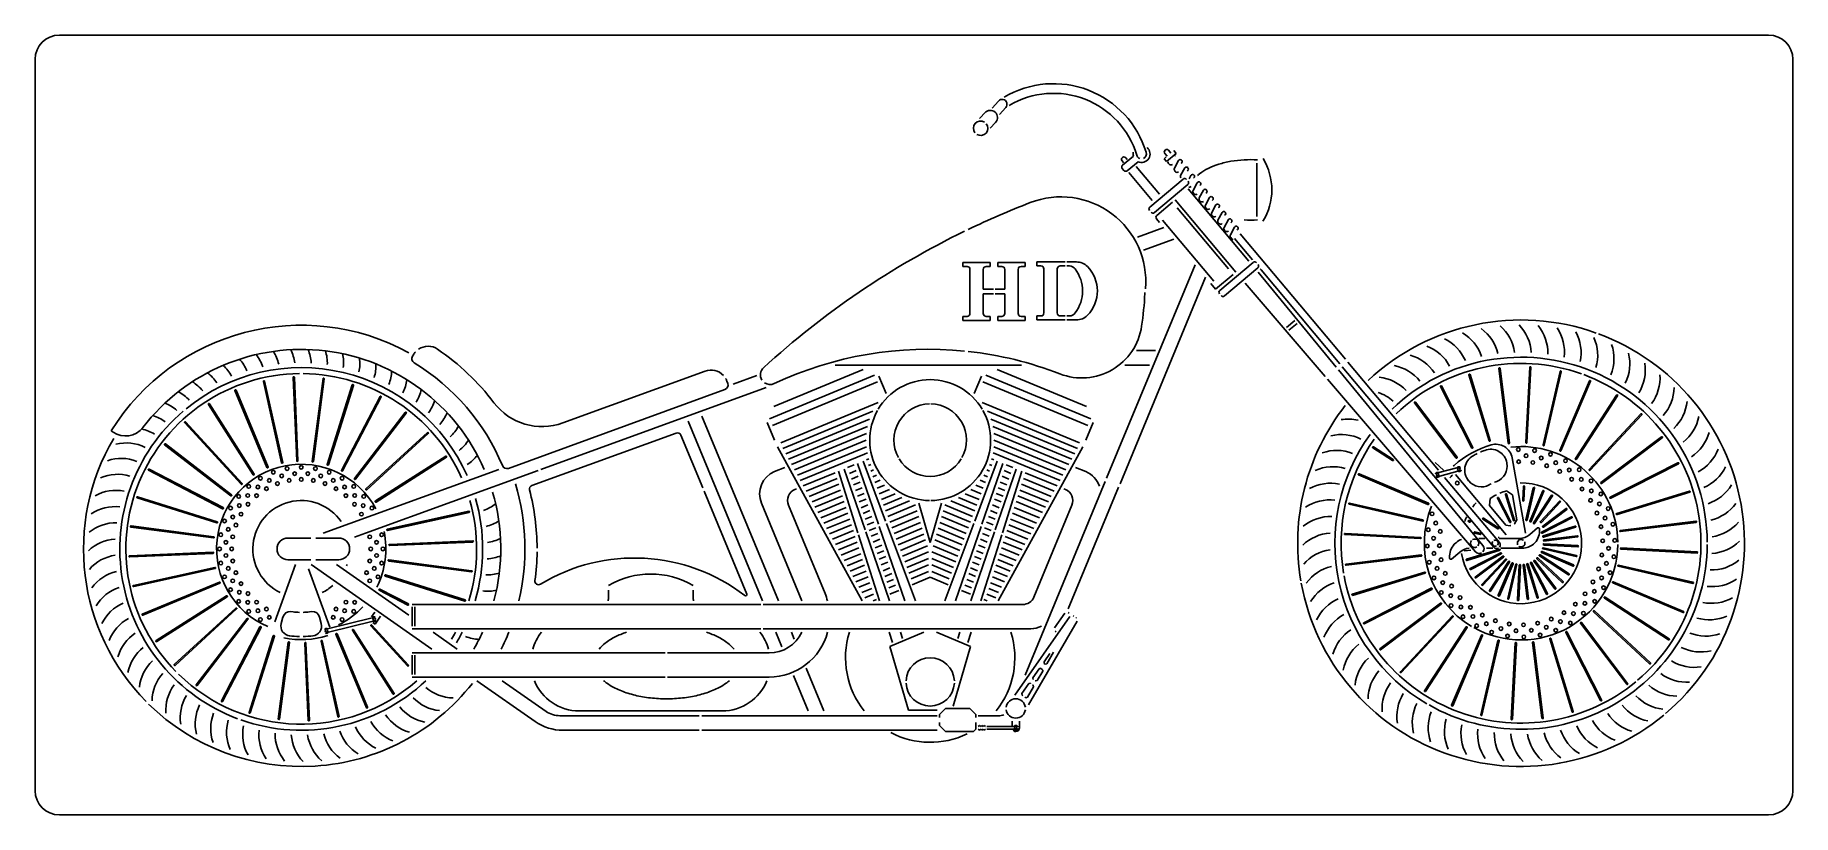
# Model space of a CAD drawing. Extents: x -20 to 707, y -20 to 302.
import ezdxf

# ---------------------------------------------------------------- set-up
doc = ezdxf.new("R2010")
doc.units = 0
doc.linetypes.add('DOT', pattern=[0.25, 0, -0.25])
doc.layers.add('DADO', color=2, linetype='DOT')
doc.layers.add('OBJ', color=2, linetype='CONTINUOUS')

msp = doc.modelspace()

# ---------------------------------------------------------------- linework, layer by layer
at = {"layer": 'DADO', "color": 3, "linetype": 'CONTINUOUS'}
for p, q in [((370.389814, 267.966878), (372.829727, 270.688318)), ((375.628691, 272.312211), (378.26546, 275.253222)), ((381.243098, 272.582329), (378.606968, 269.642031)), ((377.040378, 266.396655), (374.85723, 263.961607)), ((448.515891, 254.854392), (449.480073, 253.705325)), ((451.669926, 253.584718), (450.705744, 254.733785)), ((429.738203, 250.007597), (429.32477, 250.500306)), ((429.399905, 247.299314), (430.042693, 246.533269)), ((433.995117, 252.460562), (429.523162, 248.708147)), ((429.967814, 249.733957), (429.738203, 250.007597)), ((430.857727, 251.784846), (431.499902, 251.019532)), ((431.451526, 246.410013), (435.92348, 250.162429)), ((435.158491, 248.215119), (444.800305, 236.724453)), ((435.426882, 252.898282), (435.56851, 252.500258)), ((439.254029, 254.061445), (439.283542, 253.963172)), ((447.564962, 252.098356), (446.722313, 251.391289)), ((446.722313, 251.391289), (447.686494, 250.242223)), ((447.947984, 252.41975), (446.984288, 253.568238)), ((447.686494, 250.242223), (451.669926, 253.584718)), ((448.519681, 249.404842), (448.727281, 249.157434)), ((450.97556, 247.455979), (452.676832, 250.629027)), ((451.14867, 252.494629), (451.340179, 252.655324)), ((453.546711, 244.391801), (455.247983, 247.564849)), ((453.911329, 249.591145), (453.719821, 249.430451)), ((453.912351, 250.756721), (454.003772, 250.64777)), ((456.483502, 247.692542), (456.574923, 247.583592)), ((485.070434, 227.503387), (485.070434, 249.503388)), ((432.094313, 245.643969), (441.736127, 234.153302)), ((440.785197, 231.397267), (454.573998, 242.967443)), ((442.713561, 229.099133), (456.502361, 240.66931)), ((451.29843, 246.093256), (451.090831, 246.340662)), ((456.48248, 246.526967), (456.290971, 246.366272)), ((457.070266, 243.103955), (457.819133, 244.50067)), ((458.689012, 238.263444), (460.390285, 241.436492)), ((459.053631, 243.462789), (458.862122, 243.302094)), ((459.054653, 244.628364), (459.146073, 244.519413)), ((461.624782, 240.398611), (461.433272, 240.237915)), ((461.625804, 241.564186), (461.717224, 241.455235)), ((443.677742, 227.950066), (450.18912, 233.413761)), ((451.338187, 234.377943), (476.406903, 204.502209)), ((456.700497, 238.877456), (481.769214, 209.001722)), ((459.011883, 236.90072), (458.804283, 237.148127)), ((461.260163, 235.199266), (462.961435, 238.372314)), ((461.583033, 233.836542), (461.375434, 234.083949)), ((463.831313, 232.135087), (465.532586, 235.308135)), ((464.195932, 237.334432), (464.004423, 237.173737)), ((464.196954, 238.500008), (464.288375, 238.391057)), ((466.767083, 234.270254), (466.575573, 234.109558)), ((466.768105, 235.435829), (466.859525, 235.326878)), ((444.84006, 225.009145), (443.554485, 226.541235)), ((445.989127, 225.973327), (467.201119, 200.69386)), ((452.117483, 231.115628), (473.329474, 205.836161)), ((464.154184, 230.772363), (463.946584, 231.01977)), ((466.402464, 229.070909), (468.103737, 232.243957)), ((466.725334, 227.708185), (466.517734, 227.955592)), ((468.973614, 226.00673), (470.674887, 229.179779)), ((469.338234, 231.206076), (469.146724, 231.04538)), ((469.339256, 232.371651), (469.430676, 232.2627)), ((471.544765, 222.942552), (473.280934, 226.180687)), ((471.909384, 228.141898), (471.717874, 227.981202)), ((471.910405, 229.307473), (472.001826, 229.198522)), ((474.434086, 226.299868), (474.605117, 226.096041)), ((435.644332, 218.996781), (446.553342, 222.967336)), ((438.239739, 213.556366), (450.657583, 218.076092)), ((469.296484, 224.644007), (469.088885, 224.891413)), ((471.867635, 221.579828), (471.660035, 221.827235)), ((474.115915, 219.878374), (475.852085, 223.116509)), ((475.081573, 217.749606), (474.231186, 218.763058)), ((474.518838, 225.109859), (474.289025, 224.917023)), ((475.847617, 218.392393), (483.280496, 209.534231)), ((477.089988, 222.045681), (476.860175, 221.852845)), ((477.005237, 223.23569), (477.176268, 223.031863)), ((478.14575, 220.320756), (489.073139, 207.298)), ((363.55936, 206.81356), (363.55936, 208.49356)), ((363.55936, 208.49356), (374.83936, 208.49356)), ((365.23927, 206.813543), (363.55936, 206.81356)), ((366.439343, 187.37365), (366.43936, 205.61356)), ((371.959377, 205.61347), (371.95936, 197.45356)), ((374.83936, 206.81356), (373.15936, 206.81356)), ((374.83936, 208.49356), (374.83936, 206.81356)), ((389.23936, 208.49356), (377.95936, 208.49356)), ((377.95936, 208.49356), (377.95936, 206.81356)), ((377.95936, 206.81356), (379.63927, 206.813543)), ((380.83936, 205.61356), (380.83936, 197.45356)), ((386.35936, 187.37356), (386.359377, 205.61347)), ((387.55936, 206.81356), (389.23936, 206.81356)), ((389.23936, 206.81356), (389.23936, 208.49356)), ((394.11826, 207.011499), (394.11826, 208.691499)), ((394.11826, 208.691499), (405.850081, 208.691499)), ((395.79817, 207.011482), (394.11826, 207.011499)), ((396.998243, 187.571589), (396.998261, 205.811499)), ((402.518277, 187.571589), (402.518277, 205.811409)), ((403.71826, 207.011499), (405.850081, 207.011499)), ((410.43826, 208.691499), (406.550081, 208.691499)), ((407.558357, 207.011499), (406.550081, 207.011499)), ((422.947391, 119.198671), (459.525967, 207.507164)), ((467.980415, 197.431546), (475.257837, 203.538028)), ((469.710641, 196.925267), (483.49944, 208.495443)), ((471.639003, 194.627134), (485.427802, 206.19731)), ((485.625939, 204.405456), (517.853983, 165.198575)), ((486.41279, 205.801309), (486.775006, 205.369637)), ((486.775006, 205.369637), (519.396476, 166.49288)), ((489.073139, 207.298), (521.69461, 168.421243)), ((371.95936, 197.45356), (376.127043, 197.45356)), ((380.83936, 197.45356), (376.827043, 197.45356)), ((428.490669, 116.902573), (463.873969, 202.325416)), ((466.052052, 199.729679), (467.980415, 197.431546)), ((480.263628, 199.905943), (513.278525, 161.359311)), ((376.127043, 195.53356), (371.95936, 195.53356)), ((371.95936, 195.53356), (371.95936, 187.37356)), ((376.827043, 195.53356), (380.83936, 195.53356)), ((380.83936, 195.53356), (380.839343, 187.37365)), ((363.55936, 186.17356), (365.23927, 186.173577)), ((363.55936, 184.49356), (363.55936, 186.17356)), ((374.83936, 184.49356), (363.55936, 184.49356)), ((373.15945, 186.173577), (374.83936, 186.17356)), ((374.83936, 186.17356), (374.83936, 184.49356)), ((379.63936, 186.17356), (377.95936, 186.17356)), ((377.95936, 186.17356), (377.95936, 184.49356)), ((377.95936, 184.49356), (389.23936, 184.49356)), ((389.23936, 186.17356), (387.55945, 186.173577)), ((389.23936, 184.49356), (389.23936, 186.17356)), ((394.11826, 186.371499), (395.79817, 186.371516)), ((394.11826, 184.691499), (394.11826, 186.371499)), ((405.850081, 184.691564), (394.11826, 184.691499)), ((405.850081, 186.371507), (403.71835, 186.371516)), ((406.550081, 186.371504), (407.55826, 186.371499)), ((406.550081, 184.691568), (410.438217, 184.691589)), ((497.293208, 181.560274), (500.735739, 184.448901)), ((498.269018, 180.420965), (501.688292, 183.290076)), ((136.368093, 170.311891), (135.989129, 169.655507)), ((435.359264, 172), (443.19483, 172)), ((522.658791, 167.272176), (560.184892, 122.550309)), ((198.09364, 142.113001), (257.00195, 163.553872)), ((268.537365, 158.17482), (278.330866, 161.739363)), ((283.623404, 143.838819), (327.045741, 161.824942)), ((285.326248, 148.873729), (322.281429, 164.181068)), ((310.696088, 166), (387.807114, 166)), ((328.814244, 161.475087), (331.801553, 154.263087)), ((368.198447, 154.263087), (371.185756, 161.475086)), ((372.954258, 161.824941), (416.376596, 143.838819)), ((377.718571, 164.181067), (414.673751, 148.873729)), ((430.401976, 166), (440.709548, 166)), ((514.254335, 160.220001), (575.413871, 88.813021)), ((518.806536, 164.039751), (578.508438, 91.40967)), ((520.360658, 165.343814), (583.021825, 90.667138)), ((175.68593, 123.315483), (265.120614, 155.867047)), ((188.981487, 122.833782), (282.179057, 156.754923)), ((266.31596, 158.430472), (265.973939, 159.370165)), ((284.771454, 141.06718), (328.193792, 159.053303)), ((371.806208, 159.053302), (415.228546, 141.06718)), ((288.294861, 133.867486), (328.529942, 150.533403)), ((289.051135, 131.474764), (326.330378, 146.916333)), ((371.470059, 150.533402), (411.705138, 133.867486)), ((373.669622, 146.916332), (410.948864, 131.474764)), ((11.471331, 138.882493), (12.25136, 138.336311)), ((249.928991, 142.888504), (280.741718, 68.5)), ((255.572518, 144.94258), (287.236071, 68.5)), ((282.620268, 142.340915), (285.681735, 134.949878)), ((290.261046, 129.269945), (324.947149, 143.6374)), ((291.470957, 127.065125), (324.093688, 140.577904)), ((375.052851, 143.637399), (409.738953, 129.269945)), ((375.906312, 140.577903), (408.529042, 127.065126)), ((414.318264, 134.949878), (417.379732, 142.340914)), ((185.33642, 116.186197), (245.025856, 137.911375)), ((246.924706, 137.075862), (255.951397, 115.283502)), ((286.931066, 132.220192), (321.898001, 68.5)), ((292.680869, 124.860306), (323.636108, 137.682387)), ((293.89078, 122.655487), (323.500121, 134.920078)), ((295.100691, 120.450667), (323.640753, 132.272349)), ((376.30693, 135), (406.109219, 122.655487)), ((376.359247, 132.272349), (404.899308, 120.450668)), ((376.363892, 137.682386), (407.31913, 124.860306)), ((378.101999, 68.5), (413.068932, 132.220191)), ((289.892625, 123.705379), (285.654539, 121.949906)), ((296.310602, 118.245848), (322.78822, 129.213237)), ((315.814513, 123.618652), (318.581007, 124.764571)), ((319.969398, 125.339665), (328.618151, 100.238694)), ((322.279097, 126.296374), (331.580725, 101.465832)), ((322.78822, 129.213237), (324.029807, 129.727519)), ((323.665732, 126.870733), (324.649915, 127.278395)), ((324.543244, 124.52823), (325.491545, 124.921029)), ((368.419276, 101.465833), (377.720903, 126.296374)), ((371.38185, 100.238694), (380.030602, 125.339665)), ((374.508455, 124.921029), (375.456757, 124.52823)), ((375.350085, 127.278395), (376.334268, 126.870733)), ((375.970193, 129.727519), (403.689397, 118.245849)), ((381.418992, 124.764572), (384.185488, 123.618652)), ((410.107374, 123.705379), (414.345461, 121.949906)), ((558.794081, 125.763536), (562.230775, 122.558767)), ((560.272171, 121.538419), (567.723622, 123.535029)), ((588.403656, 125.599138), (588.430228, 125.448441)), ((590.576051, 127.675797), (596.067128, 96.534353)), ((99.08719, 96.5), (171.618824, 122.899356)), ((116.630016, 96.5), (187.981487, 122.469812)), ((297.520513, 116.041029), (310.725293, 121.510628)), ((298.730425, 113.836209), (311.479621, 119.1171)), ((299.940336, 111.63139), (312.233949, 116.723572)), ((312.116421, 122.086856), (320.112299, 96.715454)), ((314.42612, 123.043564), (323.074873, 97.942592)), ((316.630432, 121.250636), (319.396927, 122.396556)), ((317.446352, 118.88262), (320.212847, 120.02854)), ((318.262272, 116.514604), (321.028767, 117.660524)), ((325.420756, 122.185726), (326.551561, 122.654121)), ((326.298268, 119.843223), (327.832776, 120.478837)), ((327.17578, 117.500719), (329.344351, 118.398971)), ((328.053292, 115.158215), (331.103174, 116.421518)), ((368.896826, 116.421519), (371.946709, 115.158216)), ((370.655649, 118.398971), (372.824221, 117.500719)), ((372.167224, 120.478837), (373.701733, 119.843223)), ((373.448439, 122.654121), (374.579245, 122.185726)), ((376.925127, 97.942593), (385.57388, 123.043564)), ((378.971233, 117.660524), (381.737728, 116.514604)), ((379.787153, 120.02854), (382.553648, 118.88262)), ((379.887701, 96.715455), (387.883579, 122.086855)), ((380.603073, 122.396556), (383.369568, 121.250636)), ((387.766051, 116.723572), (400.059664, 111.631391)), ((388.520379, 119.1171), (401.269575, 113.83621)), ((389.209274, 37.747651), (422.373366, 117.812851)), ((389.274707, 121.510628), (402.479486, 116.041029)), ((560.660401, 120.089531), (568.11185, 122.086141)), ((562.667223, 119.591982), (585.319959, 92.595501)), ((567.133348, 120.788676), (588.067772, 95.840001)), ((572.559779, 118.211017), (572.65814, 118.093795)), ((274.169284, 71.30163), (256.525969, 113.896362)), ((294.732269, 114.886103), (294.100771, 114.624528)), ((301.150247, 109.426571), (312.988277, 114.330044)), ((302.360158, 107.221751), (313.742605, 111.936516)), ((303.570069, 105.016932), (314.496933, 109.542987)), ((319.078192, 114.146588), (321.844687, 115.292508)), ((319.894112, 111.778572), (322.660607, 112.924492)), ((320.710032, 109.410557), (323.476527, 110.556476)), ((328.930804, 112.815712), (333.136746, 114.55787)), ((329.808316, 110.473208), (335.488904, 112.826185)), ((330.685828, 108.130704), (338.231835, 111.256363)), ((331.563339, 105.788201), (341.494819, 109.901954)), ((358.505183, 109.901955), (368.436662, 105.788201)), ((361.768166, 111.256364), (369.314173, 108.130705)), ((364.511097, 112.826185), (370.191685, 110.473209)), ((366.863254, 114.557871), (371.069197, 112.815712)), ((376.523473, 110.556477), (379.289968, 109.410557)), ((377.339393, 112.924493), (380.105888, 111.778573)), ((378.155313, 115.292509), (380.921808, 114.146589)), ((385.503067, 109.542988), (396.42993, 105.016933)), ((386.257395, 111.936516), (397.639841, 107.221752)), ((387.011723, 114.330044), (398.849753, 109.426572)), ((405.899229, 114.624529), (405.267731, 114.886104)), ((407.097627, 65.2552), (427.916644, 115.516753)), ((581.555974, 110.904774), (581.153855, 107.968996)), ((588.21792, 114.01129), (590.725333, 112.432249)), ((590.725333, 112.432249), (592.566298, 101.991617)), ((280.242579, 108.884277), (296.970293, 68.5)), ((291.39479, 108.091713), (306.523787, 71.567086)), ((304.779981, 102.812113), (315.251261, 107.149459)), ((305.989892, 100.607293), (316.005589, 104.755931)), ((307.199803, 98.402474), (316.759917, 102.362403)), ((321.525952, 107.042541), (324.292447, 108.18846)), ((322.341872, 104.674525), (325.108367, 105.820445)), ((323.157792, 102.306509), (325.924287, 103.452429)), ((332.440851, 103.445697), (343.91007, 108.196403)), ((333.318363, 101.103194), (344.613576, 105.781824)), ((334.195875, 98.76069), (345.317082, 103.367245)), ((345.25944, 108.927465), (350, 92.656881)), ((350, 92.656881), (354.74056, 108.927465)), ((354.682918, 103.367246), (365.804126, 98.760691)), ((355.386424, 105.781825), (366.681638, 101.103194)), ((356.08993, 108.196404), (367.55915, 103.445698)), ((374.075713, 103.45243), (376.842208, 102.30651)), ((374.891633, 105.820445), (377.658128, 104.674526)), ((375.707553, 108.188461), (378.474048, 107.042541)), ((383.240083, 102.362404), (392.800197, 98.402475)), ((383.994411, 104.755932), (394.010108, 100.607294)), ((384.748739, 107.14946), (395.220019, 102.812114)), ((392.862969, 70.086583), (408.60521, 108.091714)), ((581.153855, 107.968996), (587.968493, 99.847626)), ((592.566298, 101.991617), (591.623203, 100.418013)), ((84.49, 94.5), (94, 94.5)), ((105.51, 94.5), (96, 94.5)), ((112, 94.814812), (116.630016, 96.5)), ((308.409714, 96.197655), (317.514245, 99.968875)), ((309.619625, 93.992835), (318.268573, 97.575347)), ((310.829537, 91.788016), (319.022901, 95.181819)), ((320.41403, 95.758043), (329.004489, 68.5)), ((323.401241, 96.995386), (333.219568, 68.5)), ((323.973712, 99.938493), (326.740207, 101.084413)), ((324.789632, 97.570477), (327.556127, 98.716397)), ((325.605552, 95.202461), (328.372047, 96.348381)), ((328.944519, 99.291488), (339.553987, 68.5)), ((331.93173, 100.528831), (343.929868, 68.5)), ((335.073387, 96.418186), (346.020589, 100.952666)), ((335.950899, 94.075683), (346.724095, 98.538087)), ((336.828411, 91.733179), (347.427601, 96.123508)), ((352.572399, 96.123509), (363.17159, 91.73318)), ((353.275905, 98.538088), (364.049102, 94.075684)), ((353.979411, 100.952667), (364.926614, 96.418187)), ((356.070134, 68.5), (368.068271, 100.528832)), ((360.446014, 68.5), (371.055482, 99.291488)), ((366.780432, 68.5), (376.59876, 96.995387)), ((370.995511, 68.5), (379.58597, 95.758044)), ((371.627954, 96.348382), (374.394449, 95.202463)), ((372.443873, 98.716398), (375.210368, 97.570478)), ((373.259793, 101.084414), (376.026288, 99.938494)), ((380.977099, 95.18182), (389.170464, 91.788017)), ((381.731427, 97.575348), (390.380375, 93.992837)), ((382.485755, 99.968876), (391.590286, 96.197656)), ((584.787037, 94.786336), (585.203637, 94.690157)), ((587.968493, 99.847626), (589.780153, 99.558585)), ((597.891618, 95.97769), (601.077271, 98.65077)), ((601.898665, 98.267748), (601.898665, 97.382525)), ((80, 89.99), (80, 90.01)), ((110, 89.99), (110, 90.01)), ((312.039448, 89.583197), (319.777229, 92.788291)), ((313.249359, 87.378377), (320.531557, 90.394763)), ((314.45927, 85.173558), (321.285885, 88.001235)), ((326.421472, 92.834446), (329.187967, 93.980365)), ((327.237392, 90.46643), (330.003887, 91.612349)), ((328.053312, 88.098414), (330.819807, 89.244334)), ((337.705923, 89.390675), (348.131108, 93.708929)), ((338.583435, 87.048172), (348.834614, 91.294349)), ((339.460947, 84.705668), (349.25, 88.760427)), ((350.75, 88.760429), (360.539055, 84.705669)), ((351.165387, 91.294351), (361.416567, 87.048173)), ((351.868893, 93.70893), (362.294078, 89.390677)), ((369.180194, 89.244335), (371.946689, 88.098415)), ((369.996114, 91.612351), (372.762609, 90.466431)), ((370.812034, 93.980367), (373.578529, 92.834447)), ((378.714116, 88.001236), (385.54073, 85.17356)), ((379.468444, 90.394764), (386.750641, 87.378379)), ((380.222771, 92.788292), (387.960553, 89.583198)), ((565.546968, 85.807602), (568.996748, 88.702312)), ((567.540867, 92.702312), (567.226061, 92.438158)), ((570.72312, 89.197157), (573.478445, 89.535469)), ((576.746948, 94.340001), (579.287224, 94.340001)), ((580.034947, 90.340001), (582.643623, 90.340001)), ((585.161557, 94.340001), (593.392105, 94.340001)), ((594.847987, 90.340001), (585.900564, 90.340001)), ((592.768139, 92.961321), (593.646819, 93.840001)), ((592.768139, 91.718678), (592.768139, 92.961321)), ((593.3489, 91.137917), (593.646818, 90.839999)), ((593.646818, 90.839999), (594.889457, 90.839999)), ((593.646819, 93.840001), (594.889456, 93.840001)), ((594.889456, 93.840001), (595.187377, 93.54208)), ((594.889457, 90.839999), (595.768139, 91.718681)), ((595.768139, 91.718681), (595.768139, 92.961318)), ((599.398178, 92.020213), (599.3475, 91.977689)), ((79.016679, 59.823579), (87.634192, 83.5)), ((94, 85.5), (84.49, 85.5)), ((92.981472, 81.808477), (101.762042, 57.68406)), ((94.052621, 83.5), (144.037801, 48.5)), ((96, 85.5), (105.51, 85.5)), ((104.513302, 83.5), (134.417233, 62.561042)), ((315.669182, 82.968739), (322.040213, 85.607707)), ((316.879093, 80.763919), (322.794541, 83.214178)), ((318.089004, 78.5591), (323.548869, 80.82065)), ((328.869232, 85.730398), (331.635727, 86.876318)), ((329.685152, 83.362382), (332.451647, 84.508302)), ((330.501072, 80.994366), (333.267567, 82.140286)), ((340.338459, 82.363165), (349.25, 86.054446)), ((341.215971, 80.020661), (349.25, 83.348465)), ((342.093483, 77.678157), (349.25, 80.642484)), ((350.75, 86.054448), (359.661543, 82.363166)), ((350.75, 83.348467), (358.784031, 80.020662)), ((350.75, 80.642486), (357.906519, 77.678159)), ((366.732434, 82.140288), (369.498929, 80.994368)), ((367.548354, 84.508303), (370.314849, 83.362384)), ((368.364274, 86.876319), (371.130769, 85.730399)), ((376.451132, 80.820652), (381.910997, 78.559102)), ((377.20546, 83.21418), (383.120908, 80.763921)), ((377.959788, 85.607708), (384.330819, 82.96874)), ((564.725574, 87.075847), (564.725574, 86.190624)), ((217, 70), (217, 73)), ((252, 73), (252, 70)), ((319.298915, 76.354281), (324.303197, 78.427122)), ((320.508826, 74.149461), (325.057525, 76.033594)), ((321.718738, 71.944642), (325.811853, 73.640066)), ((331.316992, 78.62635), (334.083487, 79.77227)), ((332.132912, 76.258335), (334.899407, 77.404254)), ((332.948832, 73.890319), (335.715327, 75.036238)), ((333.301951, 71.330618), (336.99404, 72.859931)), ((342.508779, 75.144211), (350, 78.247177)), ((350, 78.247177), (357.491222, 75.144211)), ((363.005961, 72.859931), (366.69805, 71.330617)), ((364.284674, 75.03624), (367.051169, 73.890321)), ((365.100594, 77.404256), (367.867089, 76.258336)), ((365.916514, 79.772272), (368.683009, 78.626352)), ((374.188148, 73.640068), (378.281264, 71.944644)), ((374.942476, 76.033596), (379.491175, 74.149463)), ((375.696804, 78.427124), (380.701086, 76.354283)), ((135.917233, 67), (280.012093, 67)), ((135.917233, 58), (135.917233, 66)), ((136.917233, 58), (136.917233, 66)), ((281.012093, 67), (388.243571, 67)), ((322.928649, 69.739823), (326.566181, 71.246538)), ((326.468235, 68.5), (327.784215, 69.045097)), ((372.215786, 69.045096), (373.531764, 68.5)), ((373.43382, 71.24654), (377.071352, 69.739825)), ((81.717537, 59.08943), (82.453473, 61.835979)), ((81.719331, 59.096124), (81.717537, 59.08943)), ((85.587638, 64.050195), (86.618459, 63.968717)), ((94.412361, 64.050195), (93.381536, 63.968717)), ((98.282461, 59.08943), (97.546525, 61.83598)), ((98.280667, 59.096124), (98.282461, 59.08943)), ((100.89672, 56.955031), (119.345634, 61.516931)), ((101.256783, 55.498886), (119.69898, 60.059126)), ((119.036865, 61.95564), (120.366262, 63.854216)), ((119.587407, 59.516478), (120.529412, 58.856879)), ((120.529412, 58.856879), (122.823718, 62.133487)), ((384.948191, 29.482885), (407.752075, 62.050207)), ((390.682255, 25.46785), (410.732508, 60.067735)), ((401.402372, 57.340507), (405.704196, 63.484148)), ((407.096924, 63.729724), (407.506499, 63.442936)), ((409.144803, 62.295783), (409.349591, 62.152389)), ((410.164975, 61.581451), (410.440861, 61.388274)), ((85.033176, 54.091879), (85.267085, 54.073345)), ((94.966821, 54.091879), (94.732913, 54.073345)), ((135.917233, 57), (280.012093, 57)), ((144.501447, 55.5), (154.498483, 48.5)), ((281.012093, 57), (391.584465, 57)), ((286.126494, 55.5), (288.638851, 49.434634)), ((292.620847, 55.5), (293.796514, 52.661689)), ((333.101481, 55.5), (334.444526, 51.238437)), ((347.345976, 55.5), (333.350708, 49.70297)), ((337.698829, 55.5), (338.577347, 52.950307)), ((352.654024, 55.5), (366.649293, 49.702969)), ((361.422653, 52.950306), (362.301172, 55.5)), ((365.555474, 51.238436), (366.898519, 55.5)), ((401.647948, 55.947779), (402.057523, 55.660991)), ((135.917233, 47), (212.6835, 47)), ((135.917233, 38), (135.917233, 46)), ((136.917233, 38), (136.917233, 46)), ((212.6835, 47), (240.465223, 47)), ((241.465223, 47), (283.426799, 47)), ((333.350708, 49.70297), (341.030264, 23.345142)), ((366.649293, 49.702969), (359.451892, 25)), ((399.464888, 46.727984), (397.058486, 43.291286)), ((398.247146, 42.511202), (400.993398, 47.250292)), ((135.917233, 37), (240.465223, 37)), ((241.465223, 37), (283.426798, 37)), ((293.52787, 37.631499), (299.588435, 23)), ((298.736325, 40.735931), (306.082788, 23)), ((392.469874, 36.73807), (395.058184, 40.434558)), ((392.592662, 36.041706), (392.469874, 36.73807)), ((396.501407, 39.498652), (394.221286, 35.563942)), ((395.744021, 40.564519), (396.345057, 40.166094)), ((397.058486, 43.291286), (397.181274, 42.594922)), ((397.181274, 42.594922), (397.527747, 42.352319)), ((397.527747, 42.352319), (398.247146, 42.511202)), ((162.603726, 35.5), (186.715207, 18.616959)), ((173.064408, 35.5), (191.189777, 22.80848)), ((387.881263, 30.184853), (390.749145, 34.280613)), ((388.004051, 29.488489), (387.881263, 30.184853)), ((388.297342, 29.283124), (388.004051, 29.488489)), ((390.195426, 28.616683), (392.711589, 32.958719)), ((390.749145, 34.280613), (391.445509, 34.403401)), ((391.445509, 34.403401), (391.535026, 34.34072)), ((392.565765, 33.618989), (392.354882, 33.766651)), ((392.711589, 32.958719), (392.565765, 33.618989)), ((392.614254, 36.026587), (392.592662, 36.041706)), ((393.501887, 35.40506), (393.434111, 35.452517)), ((394.221286, 35.563942), (393.501887, 35.40506)), ((204.903244, 23), (264, 23)), ((341.030264, 23.345142), (352.881744, 23.345142)), ((353.881744, 21.5), (356.381744, 24)), ((356.381744, 24), (366.381744, 24)), ((366.381744, 24), (368.881744, 21.5)), ((389.117199, 28.709054), (389.476027, 28.4578)), ((389.476027, 28.4578), (390.195426, 28.616683)), ((196.925541, 21), (254.548864, 21)), ((198.186736, 15), (254.548864, 15)), ((255.548864, 21), (352.881744, 21)), ((255.548864, 15), (352.881744, 15)), ((353.881744, 20.25), (353.881744, 21.5)), ((353.881744, 18.25), (353.881744, 17)), ((353.881744, 17), (356.381744, 14.5)), ((367.881744, 14.5), (368.881744, 15.5)), ((368.881744, 21.5), (368.881744, 20.25)), ((368.881744, 15.5), (368.881744, 18.25)), ((369.881744, 21), (378.263098, 21)), ((369.881744, 16.5), (370.381744, 17)), ((369.881744, 15.5), (370.381744, 15)), ((370.381744, 17), (370.881744, 16.5)), ((370.381744, 15), (370.881744, 15.5)), ((370.881744, 16.5), (371.381744, 17)), ((370.881744, 15.5), (371.381744, 15)), ((371.381744, 17), (371.881744, 16.5)), ((371.381744, 15), (371.881744, 15.5)), ((371.881744, 16.5), (372.381744, 17)), ((371.881744, 15.5), (372.381744, 15)), ((372.381744, 17), (372.881744, 16.5)), ((372.381744, 15), (372.881744, 15.5)), ((373.381744, 16.5), (384.515719, 16.5)), ((373.381744, 15.5), (384.515719, 15.5)), ((383.881744, 17), (383.881744, 18.708497)), ((386.881744, 16), (386.881744, 18.708497)), ((356.381744, 14.5), (367.881744, 14.5))]:
    msp.add_line(p, q, dxfattribs=at)
for centre, radius, start, end in [((400.982562, 242.429815), 40, 16.905303, 120.733778), ((400.982562, 242.429815), 36, 16.905303, 120.488711), ((374.805385, 268.397857), 3, -41.841113, 138.122113), ((379.75353, 273.916941), 2, -41.859467, 138.174355), ((370.857364, 263.994297), 3, 57.716193, -141.471979), ((370.857364, 263.994297), 3, -122.283849, 38.528074), ((437.381744, 253.344168), 3.5, -114.623073, 49.037784), ((447.749847, 254.211604), 1, 39.999997, -139.956735), ((430.09107, 251.142789), 1, 39.945373, -140.022782), ((430.16595, 247.942102), 1.000001, 129.999997, -140.000006), ((437.381744, 253.344168), 3.5, 167.085344, -165.376939), ((437.381744, 253.344168), 2, -155.041929, -112.024309), ((437.381744, 253.344168), 2, -67.975691, 18.029218), ((449.285726, 250.047629), 1, 177.387803, -140.000047), ((449.493325, 249.800222), 1, -139.999967, -50.00001), ((451.856876, 246.98345), 1, 151.801439, -140.000007), ((453.337818, 250.27463), 0.75, 40.000033, 151.801428), ((453.429239, 250.165679), 0.75, -50.000074, 39.999997), ((455.908969, 247.210452), 0.75, 39.999975, 151.801428), ((456.00039, 247.101501), 0.75, -50.000074, 40.000015), ((473.655834, 229.487851), 19.888942, 116.142176, 128.031628), ((478.0626, 220.674334), 29.742576, 107.195661, 116.282288), ((481.064497, 211.183746), 39.696459, 99.791689, 107.285088), ((482.376982, 203.868603), 47.128275, 93.169424, 99.85163), ((482.570434, 201.121042), 49.882346, 86.783199, 93.216801), ((466.240876, 238.528532), 25, -31.399743, 31.264811), ((430.808738, 247.176057), 1, -140.000006, -49.999967), ((452.064475, 246.736043), 1, -140.000047, -50.000003), ((454.428027, 243.919272), 1, 151.801439, -150.196723), ((455.216785, 242.201399), 0.999999, 40.000007, 129.99999), ((455.859573, 241.435355), 1.000001, -50.000003, 40.000007), ((457.206777, 240.607687), 1, -109.999786, -49.999967), ((458.48012, 244.146273), 0.750001, 39.999993, 151.801422), ((458.57154, 244.037322), 0.75, -49.999967, 39.999993), ((461.051271, 241.082095), 0.75, 40.000033, 151.801424), ((468.910564, 235.49155), 12.236522, 127.849702, 133.171742), ((461.142691, 240.973144), 0.75, -49.999967, 39.999993), ((517.304757, -93.345756), 350, 111.090749, 115.658963), ((404.111259, 200.614309), 34.999999, -4.962895, 111.368309), ((459.570328, 237.790915), 1, 151.801439, -140.000007), ((459.777927, 237.543508), 1, -139.999967, -50.00001), ((462.141478, 234.726737), 1, 151.801412, -140.000003), ((462.349078, 234.47933), 1, -140.000003, -49.999967), ((463.622421, 238.017917), 0.75, 40.000033, 151.801418), ((463.713842, 237.908966), 0.75, -50.000074, 40.000015), ((466.193572, 234.953738), 0.75, 40.000033, 151.801424), ((466.284992, 234.844787), 0.75, -49.999967, 39.999993), ((468.764723, 231.88956), 0.75, 40.000033, 151.801414), ((441.427985, 230.631222), 1, 129.999997, -140.000006), ((442.070773, 229.865177), 1, -140.000006, -49.999967), ((444.32053, 227.184022), 1, 130.000033, -140.00002), ((464.712629, 231.662558), 1, 151.801439, -140.000007), ((464.920228, 231.415151), 1, -139.999967, -50.00001), ((467.283779, 228.59838), 1, 151.801412, -140.000007), ((467.491378, 228.350973), 1, -139.999967, -50.00001), ((469.85493, 225.534201), 1, 151.801439, -140.000007), ((468.856143, 231.780609), 0.75, -49.999967, 39.999993), ((471.335873, 228.825382), 0.75, 40.000083, 151.801429), ((471.427293, 228.716431), 0.75, -49.999967, 40.000055), ((473.897855, 225.849917), 0.7, 39.999985, 151.801419), ((474.068886, 225.64609), 0.7, -49.999952, 39.999975), ((482.570434, 275.885734), 49.882346, -93.216801, -86.783199), ((517.304757, -93.345756), 350, 115.931693, 132.438489), ((470.062529, 225.286795), 1, -140.000003, -49.999967), ((472.42608, 222.470023), 1, 151.801412, -140.000007), ((472.633679, 222.222616), 1, -139.999967, -50.00001), ((474.99723, 219.405845), 0.999999, 151.801405, -140.00001), ((476.469006, 222.785739), 0.7, 39.999985, 151.801405), ((476.640037, 222.581912), 0.7, -50.000015, 39.999993), ((365.245616, 205.6198), 1.19376, -0.299501, 90.304584), ((373.15312, 205.619816), 1.19376, 89.700499, -179.695416), ((379.645616, 205.6198), 1.19376, -0.299497, 90.304583), ((387.55312, 205.619816), 1.19376, 89.700499, -179.695416), ((395.804517, 205.817739), 1.19376, -0.299501, 90.304632), ((403.71202, 205.817755), 1.19376, 89.700503, -179.695417), ((407.559126, 204.013179), 2.99832, 36.854396, 90.014695), ((397.677747, 196.691436), 15.29664, -36.598511, 36.599295), ((410.471774, 202.396388), 6.2952, 44.025271, 90.305029), ((404.752573, 196.691411), 14.37288, -44.532708, 44.532998), ((484.142227, 207.729399), 0.999999, 40.000007, 129.99999), ((484.785015, 206.963355), 1, -50.000047, 40.000007), ((470.353428, 196.159222), 1, 129.999953, -139.999993), ((288.966361, 203.63178), 150, -8.249665, -3.065313), ((404.111259, 200.614309), 35, -8.219284, -7.483015), ((470.996216, 195.393178), 1, -139.999993, -50.00001), ((90, 90), 92.5, 61.238924, 148.098579), ((365.2456, 187.36732), 1.19376, -90.303817, 0.3038), ((373.153104, 187.36732), 1.19376, 179.700503, -89.695417), ((379.6456, 187.367304), 1.19376, -90.299501, 0.304584), ((387.553104, 187.36732), 1.19376, 179.700499, -89.695416), ((395.8045, 187.565259), 1.19376, -90.303817, 0.3038), ((403.71202, 187.565259), 1.19376, 179.696183, -89.6962), ((412.672889, 185.695925), 25, -111.248114, -8.249664), ((407.55922, 189.369819), 2.99832, -90.018345, -36.853396), ((410.47203, 190.986698), 6.2952, -90.307751, -44.027956), ((594.26814, 92.339999), 92.34, 70.310246, 133.222317), ((573.820918, 168.650071), 17.955, 8.475023, 49.044251), ((580.549586, 170.141781), 17.955, 3.475021, 44.044251), ((587.382662, 171.041372), 17.955, -1.52498, 39.044252), ((554.76714, 160.757737), 17.955, 23.475022, 64.044251), ((560.880452, 163.940127), 17.955, 18.47502, 59.044252), ((567.247865, 166.577595), 17.955, 13.475022, 54.044251), ((594.26814, 171.341999), 17.955, -6.524978, 34.044254), ((601.153618, 171.041372), 17.955, -11.524979, 29.044249), ((607.986693, 170.141781), 17.955, -16.524978, 24.04425), ((594.26814, 92.339999), 92.34, -49.689756, 69.689755), ((614.715361, 168.650071), 17.955, -21.52498, 19.044247), ((90, 90), 82.5, 23.474601, 142.494468), ((51.5, 156.683956), 17.5, 23.475022, 42.232186), ((57.458394, 159.7857), 17.5, 18.47502, 37.232188), ((63.664449, 162.356332), 17.5, 13.475022, 32.232187), ((70.070934, 164.376289), 17.5, 8.475023, 27.232187), ((76.62909, 165.830197), 17.5, 3.475021, 22.232188), ((83.289008, 166.706992), 17.5, -1.52498, 17.232187), ((90, 167), 17.5, -6.524978, 12.232186), ((96.710992, 166.706992), 17.5, -11.524979, 7.232185), ((137.72118, 168.655507), 2, 150.000003, -121.245659), ((142.43027, 166.811891), 7, 137.511804, 149.999997), ((142.43027, 166.811891), 7, 55.683331, 124.519795), ((90, 89.999999), 100, 37.217512, 55.683332), ((349.251601, 22.59246), 150, 84.261444, 115.141234), ((349.251601, 22.59246), 150, 68.751886, 83.6853), ((594.268139, 92.339999), 76.95, 0.372295, 133.867679), ((543.486633, 152.859041), 17.955, 33.475021, 74.044252), ((548.954454, 157.054648), 17.955, 28.475021, 69.044253), ((621.288415, 166.577595), 17.955, -26.524978, 14.044248), ((89.999999, 90), 72.5, 90.592726, -135.592725), ((89.999999, 90), 75, 23.822554, 129.427033), ((40.505354, 148.985422), 17.5, 33.475021, 52.232186), ((45.834614, 153.074707), 17.5, 28.475021, 47.232188), ((89.999999, 90), 72.5, 23.954572, 89.407274), ((103.37091, 165.830197), 17.5, -16.524978, 2.232186), ((109.929066, 164.376289), 17.5, -21.52498, -2.767813), ((116.335551, 162.356332), 17.5, -26.524978, -7.767812), ((90, 89.999999), 90, 22.491907, 58.754341), ((259.396091, 156.976024), 7, 43.132393, 110.000001), ((259.396091, 156.976024), 7, 20.000001, 30.286565), ((283.824544, 162.003006), 4, 132.438468, -147.151831), ((350, 135), 25, 30.687567, 149.312435), ((533.749097, 143.121505), 17.955, 43.475021, 84.044254), ((538.40529, 148.202848), 17.955, 38.475019, 79.044254), ((594.268139, 92.339999), 74.385, 70.385132, 134.00126), ((594.268139, 92.339999), 74.385, -49.614868, 69.614867), ((627.655827, 163.940127), 17.955, -31.524981, 9.044247), ((633.76914, 160.757737), 17.955, -36.524979, 4.044248), ((31.014578, 139.494646), 17.5, 43.475021, 62.232186), ((35.552778, 144.447222), 17.5, 38.475019, 57.232186), ((122.541606, 159.7857), 17.5, -31.524981, -12.767814), ((264.436574, 157.746432), 2, -70, 19.999985), ((283.824544, 162.003006), 4, -125.520693, -64.858777), ((529.553491, 137.653685), 17.955, 48.475022, 71.818586), ((639.581826, 157.054648), 17.955, -41.524978, -0.955752), ((89.999999, 90), 75, 130.572967, -110.572967), ((26.925293, 134.165386), 17.5, 48.475022, 67.232186), ((128.5, 156.683956), 17.5, -36.524979, -17.767814), ((134.165386, 153.074707), 17.5, -41.524978, -22.767814), ((189.543136, 165.605316), 25, -142.782488, -69.999999), ((350, 135), 25, 150.687566, -90.687566), ((350, 135), 15, 91.145992, -151.145993), ((350, 135), 15, -28.85401, 88.854008), ((350, 135), 25, -89.312434, 29.312436), ((594.26814, 92.339999), 92.34, 141.892765, -170.310244), ((645.049646, 152.859041), 17.955, -46.524979, -5.955753), ((17.413548, 145.708679), 9, -125.000002, -37.505532), ((20.2143, 122.541606), 17.5, 58.475019, 77.232186), ((23.316044, 128.5), 17.5, 53.475021, 72.232186), ((139.494646, 148.985422), 17.5, -46.524979, -27.767814), ((522.668012, 125.727686), 17.955, 76.463547, 99.044254), ((650.13099, 148.202848), 17.955, -51.524981, -10.955753), ((654.787183, 143.121505), 17.955, -56.524979, -15.955752), ((90, 90), 90, 149.460844, -135.477471), ((17.643668, 116.335551), 17.5, 63.475022, 104.044255), ((144.447222, 144.447222), 17.5, -51.524981, -32.767814), ((245.538886, 136.501836), 1.5, 22.50002, 110), ((520.030543, 119.360274), 17.955, 63.475022, 104.044255), ((594.268139, 92.339999), 76.95, 144.195098, -120.372295), ((594.268139, 92.339999), 74.385, 144.674123, -170.385132), ((594.268139, 92.340001), 42.5, 106.91797, 130.707374), ((581.706963, 124.418331), 6.8, 9.999995, 111.384229), ((583.879358, 126.494989), 6.8, 10.000003, 106.917969), ((594.268139, 92.340001), 40, 0.716213, 96.138074), ((658.98279, 137.653685), 17.955, -61.524979, -20.955754), ((15.623711, 109.929066), 17.5, 68.47502, 109.044255), ((89.999999, 90), 35, 28.21321, -113.275831), ((148.985422, 139.494646), 17.5, -56.524979, -37.767814), ((175.001889, 125.194868), 2, -157.508093, -69.999978), ((350, 135), 15, -148.85401, -31.145993), ((516.466358, 106.058552), 17.955, 73.475022, 114.044256), ((517.958067, 112.78722), 17.955, 68.47502, 109.044255), ((567.854202, 123.041043), 2, 130.707382, 145.933053), ((568.556636, 122.981778), 0.999999, 44.999959, 146.409649), ((577.768881, 122.581973), 6.8, 118.615768, -139.999997), ((594.268139, 92.339999), 41.25, 116.041797, 118.615768), ((594.268139, 92.339999), 41.25, 111.384229, 113.9582), ((581.733535, 124.267633), 6.8, -68.565315, 10.000003), ((662.685878, 131.840999), 17.955, -66.524978, -25.955752), ((14.169803, 103.37091), 17.5, 73.475022, 114.044256), ((90, 90), 92.5, -13.440322, 16.901421), ((289.481374, 112.711111), 10, 112.500004, -157.5), ((410.518626, 112.711111), 10, 18.909622, 67.499996), ((515.566766, 99.225476), 17.955, 78.475021, 119.044256), ((559.827386, 120.642782), 1, 63.590407, 165.000005), ((559.827386, 120.642782), 1, -135.000041, -33.59032), ((594.268139, 92.340001), 40, 135.0198, 137.455825), ((568.556636, 122.981778), 1, -116.409645, -14.999995), ((594.268139, 92.340001), 25, -170.393356, 90.793104), ((577.867242, 122.464751), 6.8, -139.999997, -61.434685), ((594.268139, 92.340001), 27.5, 116.562806, 118.565315), ((594.268139, 92.340001), 27.5, 111.434685, 113.437195), ((665.868268, 125.727686), 17.955, -71.52498, -30.955753), ((13.293008, 96.710992), 17.5, 78.475021, 119.044256), ((89.999999, 90), 20, 34.477512, -115.739174), ((89.999999, 90), 72.5, -17.250609, 16.045428), ((89.999999, 90), 75, -16.658499, 16.177447), ((90, 90), 82.5, -15.106027, 16.525399), ((185.849451, 114.776658), 1.5, 110.000027, -165.506553), ((90, 90), 97.5, 0.216829, 14.493447), ((296.014188, 110.00513), 5, 112.499997, -157.499999), ((403.985812, 110.005131), 5, -22.499997, 67.499997), ((515.26614, 92.339999), 17.955, 83.475022, 124.044255), ((594.268139, 92.340001), 25, 138.047847, 143.156924), ((594.268139, 92.339999), 22.5, 116.910211, 124.401257), ((594.268139, 92.339999), 22.5, 105.598739, 113.089787), ((13, 90), 17.5, 83.475022, 124.044255), ((159.7857, 122.541606), 17.5, -71.52498, -52.767812), ((515.566766, 85.454521), 17.955, 88.47502, 129.044254), ((594.268139, 92.340001), 40, 157.506732, -120.716214), ((594.268139, 92.340001), 25, 154.055342, 158.800971), ((668.505737, 119.360274), 17.955, -76.524978, -35.955751), ((13.293008, 83.289008), 17.5, 88.47502, 129.044254), ((84.49, 90.01), 4.49, 90, 180), ((105.51, 90.01), 4.49, 0, 90), ((89.999999, 90), 35, -26.786788, 11.786789), ((162.356332, 116.335551), 17.5, -76.524978, -57.767813), ((516.466358, 78.621445), 17.955, 93.475021, 134.044256), ((594.268139, 92.339999), 8.5, 120.062092, 121.870311), ((594.268139, 92.339999), 8.5, 108.129691, 109.937911), ((593.392105, 101.340001), 7, -90, -50), ((594.898665, 97.382525), 7, -50.000006, 0), ((601.398665, 98.267748), 0.5, 0, 130), ((670.578212, 112.78722), 17.955, -81.524977, -40.955753), ((14.169803, 76.62909), 17.5, 93.475021, 134.044256), ((15.623711, 70.070934), 17.5, 98.475023, 139.044254), ((84.49, 89.99), 4.49, 180, -90), ((105.51, 89.99), 4.49, -90, 0), ((164.376289, 109.929066), 17.5, -81.524977, -62.767813), ((90, 90), 97.5, -7.730982, -0.722745), ((517.958067, 71.892777), 17.955, 98.475023, 139.044254), ((594.268139, 92.339999), 76.95, -119.627705, -0.372295), ((571.725574, 87.075847), 7, 129.999996, -180), ((572.04038, 87.340001), 7, 109.476298, 129.999999), ((573.496262, 83.340001), 7, 95.563554, 130.000005), ((575.091091, 92.340001), 1.75, 139.870907, -59.870889), ((575.091091, 92.340001), 1.75, -40.12914, 120.129111), ((594.268139, 92.340001), 40, -119.283783, -0.716219), ((576.917683, 90.101024), 1.980001, -139.420208, -57.547338), ((576.978869, 90.152365), 1.979999, -42.452682, 39.420189), ((583.576238, 92.340001), 1.25, 143.88652, -63.886521), ((584.163232, 91.624892), 1.490001, -140.000006, -61.223149), ((583.576238, 92.340001), 1.25, -36.11348, 116.113479), ((584.178552, 91.637748), 1.49, -38.776857, 39.999965), ((594.847987, 97.340001), 7, -90, -50.000006), ((672.069922, 106.058552), 17.955, -86.524979, -45.955754), ((17.643668, 63.664449), 17.5, 103.475022, 144.044256), ((89.999999, 90), 20, -20.522485, -18.965575), ((166.706992, 96.710992), 17.5, -91.52498, -72.767813), ((165.830197, 103.37091), 17.5, -86.524979, -67.767812), ((227.713146, 11.237225), 75, 52.468704, 121.18593), ((520.030543, 65.319724), 17.955, 103.475022, 144.044256), ((565.225574, 86.190624), 0.5, 180, -49.999967), ((672.969514, 99.225476), 17.955, -91.52498, -50.955753), ((20.2143, 57.458394), 17.5, 108.47502, 149.044256), ((89.999999, 90), 20, -64.260824, -49.477512), ((167, 90), 17.5, -96.524978, -77.767814), ((188.10015, 76.68232), 1.5, 172.269019, -58.814066), ((234.5, 44.6), 35, 60, 120), ((594.26814, 92.339999), 92.34, -169.689755, -50.310245), ((522.668012, 58.952311), 17.955, 108.47502, 149.044256), ((594.268139, 92.339999), 74.385, -169.614867, -50.385133), ((673.27014, 92.339999), 17.955, -96.524978, -55.955753), ((23.316044, 51.5), 17.5, 113.475022, 154.044255), ((89.999999, 90), 35, -63.794778, -43.213211), ((210, 70), 7, -12.373625, 0), ((259, 70), 7, -180, -167.626375), ((273.707344, 71.110288), 0.5, -127.531296, 22.50002), ((283.426798, 62), 25.000001, 15.070062, 22.5), ((388.243571, 72), 5, -90, -22.500001), ((525.850401, 52.838999), 17.955, 113.475022, 154.044255), ((672.969514, 85.454521), 17.955, -101.524979, -60.955753), ((26.925293, 45.834614), 17.5, 118.475021, 159.044257), ((85.583034, 58.060848), 4, 165.000002, -94.530355), ((85.35125, 61.059523), 3, 85.480642, 165.000003), ((89.999999, 90), 26.25, -97.401443, -91.637245), ((89.999999, 90), 26.25, -88.362755, -82.598564), ((94.648748, 61.059522), 3, 15.000001, 94.519338), ((94.416964, 58.060848), 4, -85.469646, 14.999998), ((120.161048, 60.945971), 1, 62.479432, 145.298625), ((120.161048, 60.945971), 1, -117.520619, -34.701296), ((529.553491, 47.026313), 17.955, 118.475021, 159.044257), ((672.069922, 78.621445), 17.955, -106.524978, -65.955754), ((31.014578, 40.505354), 17.5, 123.475021, 164.044256), ((89.999999, 90.000002), 37.5, -101.150117, -73.057222), ((89.999999, 90), 36.25, -97.8752, -91.185514), ((89.999999, 90), 36.25, -88.814486, -82.124801), ((100.434653, 56.068186), 1, 62.479432, 145.298657), ((100.434653, 56.068186), 1, -117.520491, -34.701423), ((89.999999, 90), 72.5, -31.045427, -28.415494), ((89.999999, 90), 75, -31.177445, -27.387107), ((164.376289, 70.070934), 17.5, -111.52498, -92.767813), ((90, 90), 82.5, -30.200687, -24.719851), ((90, 90), 92.5, -26.657016, -21.899086), ((204.903244, 43), 20, 141.317813, 164.037986), ((224.608209, 39.38574), 14.683901, 127.849738, 141.632916), ((230.30252, 32.181288), 23.866808, 116.142188, 128.031605), ((235.590691, 21.60492), 35.691326, 108.254823, 116.282265), ((246.409309, 21.60492), 35.691326, 63.717735, 71.745177), ((251.69748, 32.181288), 23.866808, 51.968395, 63.857812), ((257.391791, 39.38574), 14.683901, 38.367084, 52.150262), ((264, 43), 20, 15.962014, 38.682187), ((283.426798, 62), 25, -90, -15.070062), ((283.426799, 62), 15, -90, -25.679289), ((350, 45), 35, 162.542397, -141.055196), ((350, 45), 35, -38.944804, 17.457603), ((391.584465, 67), 10, -90, -63.909629), ((533.749097, 41.558492), 17.955, 123.475021, 164.044256), ((670.578212, 71.892777), 17.955, -111.52498, -70.955753), ((35.552778, 35.552778), 17.5, 128.475019, 169.044254), ((40.505354, 31.014578), 17.5, 133.475021, 174.044254), ((350, 35), 10, 2.865984, 177.134016), ((538.40529, 36.477149), 17.955, 128.475019, 169.044254), ((543.486633, 31.820956), 17.955, 133.475021, 174.044254), ((665.868268, 58.952311), 17.955, -121.524981, -80.955753), ((668.505737, 65.319724), 17.955, -116.524978, -75.955752), ((45.834614, 26.925293), 17.5, 138.475022, 179.044254), ((89.999999, 90), 72.5, -134.407275, -48.73995), ((395.46776, 40.14777), 0.5, 56.459785, 144.999991), ((396.068796, 39.749345), 0.5, -30.091789, 56.459739), ((548.954454, 27.62535), 17.955, 138.475022, 179.044254), ((662.685878, 52.838999), 17.955, -126.524979, -85.955752), ((90, 90), 90, -134.52253, -38.184739), ((51.5, 23.316044), 17.5, 143.475021, -175.955745), ((57.458394, 20.2143), 17.5, 148.475019, -170.955747), ((89.999999, 90), 75, -109.427033, -46.607672), ((153.074707, 45.834614), 17.5, -131.524978, -90.955752), ((204.903244, 43), 20, -157.975687, -90), ((224.608209, 46.61426), 14.683901, -130.808241, -127.849738), ((230.30252, 53.818712), 23.866808, -128.031605, -116.142188), ((235.590691, 64.39508), 35.691326, -116.282265, -107.195699), ((239.19288, 75.783619), 47.635799, -107.285075, -99.791684), ((242.80712, 75.783619), 47.635799, -80.208316, -72.714926), ((246.409309, 64.39508), 35.691326, -72.804302, -63.717733), ((251.69748, 53.818712), 23.866808, -63.857809, -51.968397), ((264, 43), 20, -90, -22.024313), ((257.391791, 46.61426), 14.683901, -52.150265, -49.191759), ((350, 35), 10, -177.134016, -2.865984), ((554.76714, 23.92226), 17.955, 143.475021, -175.955745), ((560.880452, 20.739871), 17.955, 148.475019, -170.955747), ((654.787183, 41.558492), 17.955, -136.524979, -95.955753), ((658.98279, 47.026313), 17.955, -131.524978, -90.955752), ((63.664449, 17.643668), 17.5, 153.475022, -165.955745), ((70.070934, 15.623711), 17.5, 158.47502, -160.955745), ((144.447222, 35.552778), 17.5, -141.524981, -100.955752), ((148.985422, 40.505354), 17.5, -136.524979, -95.955753), ((196.925541, 31), 9.999999, -125, -90), ((240.767804, 84.561283), 56.553468, -99.851656, -93.169395), ((241, 87.858421), 59.858421, -93.216822, -86.783178), ((241.232196, 84.561283), 56.553468, -86.830605, -80.148344), ((385.381744, 24), 4, 7.180756, 172.819244), ((385.381744, 24), 4, -172.819244, -7.180756), ((567.247865, 18.102403), 17.955, 153.475022, -165.955745), ((573.820918, 16.029926), 17.955, 158.47502, -160.955745), ((645.049646, 31.820956), 17.955, -146.524979, -105.955752), ((650.13099, 36.477149), 17.955, -141.524981, -100.955752), ((76.62909, 14.169803), 17.5, 163.475022, -155.955747), ((83.289008, 13.293008), 17.5, 168.475021, -150.955748), ((90, 13), 17.5, 173.475022, -145.95575), ((122.541606, 20.2143), 17.5, -161.52498, -120.955751), ((128.5, 23.316044), 17.5, -156.524978, -115.955749), ((134.165386, 26.925293), 17.5, -151.524979, -110.955751), ((139.494646, 31.014578), 17.5, -146.524979, -105.955752), ((198.186736, 35), 20, -125, -90), ((378.263098, 27), 6, -90, -67.959709), ((385.381744, 16), 1.5, -138.189685, 0), ((385.381744, 16), 1, 17.457607, 149.999988), ((385.381744, 16), 1, -149.999988, -17.457607), ((580.549586, 14.538217), 17.955, 163.475022, -155.955747), ((587.382662, 13.638625), 17.955, 168.475021, -150.955748), ((594.26814, 13.337999), 17.955, 173.475022, -145.95575), ((627.655827, 20.739871), 17.955, -161.52498, -120.955751), ((633.76914, 23.92226), 17.955, -156.524978, -115.955749), ((639.581826, 27.62535), 17.955, -151.524979, -110.955751), ((96.710992, 13.293008), 17.5, 178.47502, -140.955748), ((103.37091, 14.169803), 17.5, -176.524979, -135.955749), ((109.929066, 15.623711), 17.5, -171.524977, -130.955751), ((116.335551, 17.643668), 17.5, -166.524978, -125.955751), ((350, 45), 35, -117.66045, -64.158068), ((601.153618, 13.638625), 17.955, 178.47502, -140.955748), ((607.986693, 14.538217), 17.955, -176.524979, -135.955749), ((614.715361, 16.029926), 17.955, -171.524977, -130.955751), ((621.288415, 18.102403), 17.955, -166.524978, -125.955751)]:
    msp.add_arc(centre, radius, start, end, dxfattribs=at)
at = {"layer": 'OBJ', "color": 1, "linetype": 'CONTINUOUS'}
for p, q in [((-10, 302.495614), (696.621471, 302.495614)), ((-20, -10), (-20, 292.495614)), ((706.621471, 292.495614), (706.621471, -10)), ((86.653051, 160.926129), (88.158356, 126.448968)), ((86.897126, 161.182019), (86.887135, 161.181583)), ((88.65788, 126.470778), (87.152575, 160.947938)), ((99.020102, 160.429577), (94.515667, 126.214993)), ((95.011389, 126.149729), (99.515824, 160.364313)), ((99.304903, 160.639195), (99.29499, 160.640501)), ((572.720723, 161.964953), (581.063609, 134.676602)), ((572.892963, 162.273806), (572.883399, 162.270882)), ((581.541759, 134.822795), (573.198876, 162.111138)), ((585.13813, 164.648197), (588.936898, 133.709711)), ((585.361383, 164.922448), (585.351459, 164.92123)), ((589.433174, 133.770615), (585.634401, 164.709131)), ((597.832704, 165.13439), (596.200079, 133.982047)), ((596.699391, 133.95584), (598.332018, 165.108221)), ((598.100191, 165.365706), (598.090205, 165.366231)), ((610.419055, 163.408747), (603.394923, 132.983886)), ((603.882097, 132.871366), (610.906239, 163.296271)), ((610.722646, 163.590101), (610.712903, 163.592351)), ((62.596631, 155.504444), (75.803194, 123.620982)), ((62.738466, 155.82838), (62.729228, 155.824553)), ((76.265133, 123.812323), (63.058571, 155.695785)), ((74.387639, 159.267613), (81.857014, 125.575436)), ((74.58357, 159.561998), (74.573807, 159.559834)), ((82.345163, 125.683657), (74.875787, 159.375832)), ((111.112962, 157.793073), (100.735709, 124.880633)), ((101.212568, 124.73028), (111.589819, 157.64272)), ((122.564251, 153.096746), (106.629534, 122.486439)), ((107.073039, 122.255566), (123.007755, 152.865872)), ((111.429836, 157.950053), (111.420299, 157.953059)), ((122.903569, 153.196317), (122.8947, 153.200934)), ((560.957814, 157.16613), (573.917762, 131.730798)), ((561.073805, 157.500199), (561.064894, 157.495659)), ((574.363257, 131.957812), (561.403318, 157.393125)), ((622.514397, 159.52373), (610.300104, 130.74866)), ((610.760336, 130.553246), (622.974649, 159.328364)), ((633.751166, 153.597497), (616.704599, 127.348086)), ((617.123904, 127.075718), (634.170502, 153.325176)), ((622.844868, 159.649611), (622.835664, 159.653519)), ((634.098476, 153.664079), (634.09009, 153.669526)), ((51.638191, 149.750944), (70.180732, 120.644984)), ((51.72162, 150.094588), (51.713186, 150.089215)), ((70.602428, 120.913633), (52.059886, 150.019593)), ((133.026044, 146.483306), (112.018057, 119.105166)), ((112.414735, 118.800784), (133.42272, 146.178925)), ((133.377498, 146.522441), (133.369564, 146.528529)), ((550.206858, 150.397494), (567.399895, 127.581563)), ((550.263075, 150.746628), (550.255088, 150.740611)), ((567.799192, 127.882498), (550.606176, 150.698401)), ((643.788052, 145.810154), (622.414097, 122.889393)), ((622.779733, 122.54835), (644.153729, 145.469154)), ((644.141647, 145.815415), (644.134333, 145.822236)), ((41.845293, 142.181912), (65.160463, 116.737867)), ((41.867782, 142.534823), (41.86041, 142.528067)), ((65.529102, 117.075663), (42.213932, 142.519707)), ((142.180493, 138.153692), (116.737564, 114.839544)), ((142.533403, 138.131204), (142.526647, 138.138576)), ((33.476088, 133.378404), (33.47, 133.370471)), ((33.515224, 133.026951), (60.894645, 112.017981)), ((61.199027, 112.414659), (33.819605, 133.423628)), ((117.075359, 114.470905), (142.518287, 137.785054)), ((532.940437, 132.174256), (532.934989, 132.165869)), ((533.007023, 131.826953), (541.157511, 126.533965)), ((541.401372, 126.971781), (533.279343, 132.246288)), ((574.247745, 131.623963), (574.256646, 131.628523)), ((581.369703, 134.51399), (581.379264, 134.51692)), ((589.209197, 133.496306), (589.219125, 133.497494)), ((596.430973, 133.724612), (596.440957, 133.72405)), ((603.577426, 132.69031), (603.587159, 132.688016)), ((652.320146, 136.398359), (627.256657, 117.511666)), ((627.557516, 117.112311), (652.621053, 135.999041)), ((652.669282, 136.342141), (652.663264, 136.350128)), ((82.149235, 125.389272), (82.158998, 125.391436)), ((88.413809, 126.214888), (88.423799, 126.215324)), ((94.72659, 125.94011), (94.736505, 125.938805)), ((100.895696, 124.5733), (100.905232, 124.570293)), ((149.749443, 128.361014), (120.644635, 109.819206)), ((120.913283, 109.39751), (150.018093, 127.939319)), ((150.093087, 128.277587), (150.087714, 128.28602)), ((541.477025, 126.898813), (541.454013, 126.925681)), ((567.743674, 127.533848), (567.751639, 127.539894)), ((610.428719, 130.427911), (610.437903, 130.423956)), ((616.77547, 127.009937), (616.783826, 127.004443)), ((659.088281, 125.648088), (631.087829, 111.381145)), ((631.314771, 110.935614), (659.315276, 125.202584)), ((659.42235, 125.532097), (659.41781, 125.541008)), ((26.801951, 122.903822), (26.797333, 122.894953)), ((26.901523, 122.564507), (57.51331, 106.629018)), ((57.744183, 107.072524), (27.132396, 123.008012)), ((65.506616, 116.722754), (65.513989, 116.72951)), ((70.519001, 120.569991), (70.527435, 120.575365)), ((76.123302, 123.488389), (76.132541, 123.492216)), ((106.733721, 122.155995), (106.74259, 122.151378)), ((112.063281, 118.761649), (112.071214, 118.755561)), ((526.954994, 120.919782), (526.951087, 120.910577)), ((527.08088, 120.58932), (555.77672, 108.408658)), ((555.972058, 108.868923), (527.276246, 121.049573)), ((622.425124, 122.544122), (622.432396, 122.537258)), ((627.207546, 117.169744), (627.213516, 117.161721)), ((22.048363, 111.429925), (22.045356, 111.420389)), ((22.205344, 111.113055), (55.119379, 100.735299)), ((55.269732, 101.212158), (22.355697, 111.589913)), ((61.238166, 112.063209), (61.244253, 112.071143)), ((116.722449, 114.493393), (116.729205, 114.486021)), ((120.56964, 109.480939), (120.575013, 109.472505)), ((584.512217, 110.938011), (589.558233, 101.034647)), ((584.63136, 111.273502), (584.622385, 111.269088)), ((590.003647, 101.26182), (584.957785, 111.164881)), ((587.831058, 112.541277), (591.131369, 101.746443)), ((587.97079, 112.839149), (587.96164, 112.834874)), ((591.609486, 101.892746), (588.308797, 112.688814)), ((595.24857, 115.826169), (594.949006, 110.11016)), ((594.952392, 110.054794), (594.960112, 110.011014)), ((595.446054, 110.040736), (595.747884, 115.799999)), ((595.516085, 116.057484), (595.506099, 116.058009)), ((599.311896, 115.29836), (596.25446, 102.055149)), ((596.741618, 101.942555), (599.799081, 115.185883)), ((603.2217, 114.072986), (597.900804, 101.537741)), ((598.263326, 101.112134), (603.681952, 113.877619)), ((606.85913, 112.187393), (599.421295, 100.734131)), ((599.615518, 115.479706), (599.605775, 115.481957)), ((599.840483, 100.461585), (607.278465, 111.915072)), ((610.113777, 109.698916), (602.26622, 101.28344)), ((602.665467, 100.97844), (610.479453, 109.357914)), ((603.552201, 114.198853), (603.542997, 114.202762)), ((607.206465, 112.253957), (607.19808, 112.259405)), ((610.467394, 109.704156), (610.460081, 109.710977)), ((630.980099, 111.052927), (630.984587, 111.043989)), ((663.886864, 113.886003), (633.794679, 104.685899)), ((633.94081, 104.20773), (664.03305, 113.40785)), ((664.195717, 113.713766), (664.192793, 113.72333)), ((57.843759, 106.733213), (57.848376, 106.742083)), ((159.266192, 105.612015), (125.57494, 98.142846)), ((125.683161, 97.654696), (159.374411, 105.123867)), ((159.560577, 105.416086), (159.558412, 105.425849)), ((523.014741, 108.79615), (523.012492, 108.786406)), ((523.196099, 108.492573), (553.595671, 101.474279)), ((553.708109, 101.961472), (523.308575, 108.979758)), ((556.09826, 108.539133), (556.10214, 108.54835)), ((573.195874, 101.557847), (572.726991, 101.756876)), ((578.44612, 102.343147), (578.468106, 102.316945)), ((578.52235, 102.268954), (584.632082, 98.301247)), ((584.873325, 98.740764), (578.767238, 102.706104)), ((596.43517, 101.762003), (596.444886, 101.759635)), ((615.094042, 103.231904), (602.769512, 96.952242)), ((602.996126, 96.506544), (615.321037, 102.786399)), ((612.886807, 106.683208), (603.24622, 99.418504)), ((603.54111, 99.014651), (613.187714, 106.283889)), ((613.235959, 106.626967), (613.229943, 106.634954)), ((615.428122, 103.11589), (615.423583, 103.124803)), ((633.631611, 104.381311), (633.63448, 104.371732)), ((19.359415, 99.304891), (19.35811, 99.294977)), ((19.569035, 99.020094), (53.785229, 94.515446)), ((53.850492, 95.011168), (19.634298, 99.515816)), ((54.060112, 94.726375), (54.061418, 94.736289)), ((55.426714, 100.895293), (55.429721, 100.904829)), ((125.388775, 97.850628), (125.39094, 97.840864)), ((521.239915, 96.173865), (521.239391, 96.16388)), ((521.471233, 95.906394), (552.658488, 94.271939)), ((552.68461, 94.771255), (521.497401, 96.405708)), ((552.916031, 94.504911), (552.916508, 94.514899)), ((553.889717, 101.658817), (553.891929, 101.668568)), ((572.405744, 101.627095), (572.401836, 101.617889)), ((572.531625, 101.296623), (573.018575, 101.089925)), ((573.301985, 101.472932), (573.287826, 101.489806)), ((574.868219, 96.62556), (574.878631, 96.612894)), ((575.012783, 96.529749), (577.321882, 95.996651)), ((577.421427, 96.486822), (575.112597, 97.019857)), ((577.564676, 96.392855), (577.553995, 96.405584)), ((584.947883, 98.670332), (584.922253, 98.6989)), ((589.892088, 100.929839), (589.900908, 100.934558)), ((591.440156, 101.584674), (591.449683, 101.587714)), ((598.026129, 101.218438), (598.263326, 101.112134)), ((599.487827, 100.398903), (599.496066, 100.393229)), ((602.587729, 100.916932), (602.628612, 100.94611)), ((602.657885, 96.632157), (602.662044, 96.623052)), ((603.148665, 99.222839), (603.148665, 99.210317)), ((603.206145, 95.089534), (603.208633, 95.079837)), ((616.668467, 99.44989), (603.371831, 95.384701)), ((603.517581, 94.906415), (616.814652, 98.971737)), ((617.562318, 95.452042), (603.687258, 93.748399)), ((603.747725, 93.252069), (617.623252, 94.95577)), ((616.977325, 99.277633), (616.974402, 99.287198)), ((617.836571, 95.228779), (617.835353, 95.238703)), ((635.08538, 97.358063), (635.086546, 97.348131)), ((666.570166, 101.469449), (635.29885, 97.629814)), ((635.359732, 97.133535), (666.6311, 100.973177)), ((666.844417, 101.246201), (666.843198, 101.256126)), ((53.529577, 88.657905), (19.050891, 87.152533)), ((19.072701, 86.653009), (53.551387, 88.158381)), ((53.785467, 88.413838), (53.785031, 88.423827)), ((126.214304, 91.586158), (126.21474, 91.576168)), ((160.924852, 93.346884), (126.448384, 91.841609)), ((126.470194, 91.342085), (160.946662, 92.84736)), ((161.180742, 93.102814), (161.180306, 93.112804)), ((552.930023, 87.516194), (521.897487, 83.705878)), ((553.204165, 87.294239), (553.202894, 87.304157)), ((585.459396, 89.908319), (571.715097, 85.706266)), ((571.861284, 85.228113), (585.627408, 89.43684)), ((585.869629, 88.341322), (573.21017, 81.891005)), ((573.437167, 81.445501), (586.097006, 87.896012)), ((585.627408, 89.43684), (585.459396, 89.908319)), ((586.199118, 88.234772), (586.194196, 88.243488)), ((601.816662, 87.456773), (601.810892, 87.448597)), ((614.113144, 79.752205), (602.150273, 87.520984)), ((602.609796, 88.817576), (602.605495, 88.808538)), ((602.731, 88.477749), (615.802136, 82.929382)), ((615.9975, 83.389634), (602.926759, 88.937835)), ((603.163408, 90.303823), (603.160715, 90.294183)), ((603.341565, 89.989534), (617.10906, 86.811057)), ((617.221535, 87.298242), (603.454484, 90.476616)), ((603.456247, 91.876591), (603.455255, 91.866629)), ((603.472807, 93.486839), (603.473558, 93.476857)), ((603.686227, 91.597688), (617.7224, 90.862083)), ((617.748567, 91.361398), (603.712864, 92.096978)), ((617.979886, 91.093926), (617.98041, 91.103912)), ((635.30111, 90.197305), (635.30054, 90.187322)), ((635.53232, 89.928705), (667.030621, 88.277949)), ((667.056789, 88.777263), (635.558534, 90.428017)), ((667.288107, 88.509791), (667.28863, 88.519777)), ((18.816811, 86.897079), (18.817247, 86.887089)), ((54.316778, 82.34529), (20.623252, 74.875616)), ((20.731472, 74.387467), (54.424999, 81.857142)), ((54.611163, 82.149366), (54.608998, 82.159128)), ((125.939461, 85.273365), (125.938155, 85.263451)), ((126.14908, 84.988565), (160.36325, 80.484184)), ((160.428513, 80.979906), (126.214343, 85.484287)), ((160.638133, 80.695109), (160.639438, 80.705023)), ((521.684172, 83.432838), (521.685391, 83.422913)), ((521.958422, 83.209605), (552.99101, 87.019929)), ((554.433617, 80.422788), (524.4967, 71.270153)), ((524.642886, 70.792), (554.579857, 79.944651)), ((554.742108, 80.251912), (554.73913, 80.261459)), ((571.552442, 85.400311), (571.555367, 85.390748)), ((573.103117, 81.561448), (573.107659, 81.552538)), ((586.742993, 86.98243), (575.317417, 78.37264)), ((575.61949, 77.974202), (587.04421, 86.583344)), ((587.826226, 85.798442), (578.054828, 75.319902)), ((578.420507, 74.978904), (588.19213, 85.457687)), ((589.085721, 84.818741), (581.257082, 72.763696)), ((581.676418, 72.491378), (589.505202, 84.546648)), ((590.484778, 84.066676), (584.854459, 70.802474)), ((585.314712, 70.60711), (590.945108, 83.871494)), ((587.086586, 86.933907), (587.080258, 86.941661)), ((588.17397, 85.809431), (588.166428, 85.816007)), ((592.038879, 83.795461), (588.737539, 69.495786)), ((589.224725, 69.383312), (592.527432, 83.688908)), ((589.427561, 84.889092), (589.419028, 84.894311)), ((590.810805, 84.194607), (590.801523, 84.198332)), ((592.527432, 83.688908), (592.038879, 83.795461)), ((593.544417, 83.309005), (592.788395, 68.883222)), ((593.287709, 68.857056), (594.043734, 83.282877)), ((593.810903, 83.540413), (593.800915, 83.540896)), ((595.123914, 83.320506), (596.84463, 69.3064)), ((595.348171, 83.594838), (595.338242, 83.59366)), ((597.339745, 69.376758), (595.620191, 83.3814)), ((596.681102, 83.594085), (600.90046, 69.793185)), ((596.856236, 83.903676), (596.846638, 83.90087)), ((601.378613, 69.939372), (597.15929, 83.740154)), ((598.174727, 84.123824), (604.714897, 71.288019)), ((598.295172, 84.459885), (598.286171, 84.455522)), ((605.1604, 71.515016), (598.620322, 84.350641)), ((599.564327, 84.89792), (608.21175, 73.422402)), ((599.626041, 85.250748), (599.617892, 85.244946)), ((608.611067, 73.723311), (599.963808, 85.198612)), ((600.811521, 86.257804), (600.804457, 86.250718)), ((600.810884, 85.89857), (611.284829, 76.131457)), ((611.625827, 76.497135), (601.152127, 86.264019)), ((601.877629, 87.101858), (613.840825, 79.332868)), ((616.123394, 83.059189), (616.127301, 83.068394)), ((617.402894, 86.994665), (617.405143, 87.004408)), ((634.275419, 83.110577), (634.273131, 83.100843)), ((634.456523, 82.80608), (665.219447, 75.703899)), ((665.331923, 76.191084), (634.569036, 83.293256)), ((20.437087, 74.583395), (20.439251, 74.573631)), ((56.188191, 76.265288), (24.303621, 63.058268)), ((24.494963, 62.596328), (56.379532, 75.80335)), ((56.512124, 76.12346), (56.508297, 76.132699)), ((122.155132, 73.266105), (122.150515, 73.257235)), ((122.254701, 72.926783), (134.059105, 66.7818)), ((134.285361, 67.227708), (122.485575, 73.370289)), ((124.572556, 79.104177), (124.569548, 79.09464)), ((124.729535, 78.787301), (157.641851, 68.410088)), ((157.792204, 68.886946), (124.879888, 79.26416)), ((557.145798, 73.705799), (529.215931, 59.47482)), ((529.442927, 59.029316), (557.372846, 73.260322)), ((557.479247, 73.591148), (557.474653, 73.600032)), ((575.292561, 78.002798), (575.299746, 77.995691)), ((578.066952, 74.9736), (578.074268, 74.966782)), ((608.554887, 73.374201), (608.562872, 73.38022)), ((611.631119, 76.14357), (611.637938, 76.150884)), ((614.179747, 79.404925), (614.185193, 79.413313)), ((632.042083, 76.313757), (632.038148, 76.304564)), ((632.167653, 75.982632), (661.252881, 63.636685)), ((661.448246, 64.096937), (632.363046, 76.442872)), ((665.513281, 75.887507), (665.515531, 75.89725)), ((59.086947, 70.602633), (29.980164, 52.059568)), ((30.248813, 51.637872), (59.355596, 70.180938)), ((62.924962, 65.529379), (37.480385, 42.213719)), ((59.430587, 70.51921), (59.425214, 70.527643)), ((63.277869, 65.506895), (63.271113, 65.514268)), ((134.417233, 66.999118), (134.417233, 67.01039)), ((157.949185, 68.570076), (157.952192, 68.579612)), ((524.334039, 70.964218), (524.336963, 70.954655)), ((560.980261, 67.568818), (535.911716, 48.678316)), ((536.212624, 48.278998), (561.281217, 67.169537)), ((561.32854, 67.513831), (561.322473, 67.521781)), ((581.329158, 72.42476), (581.337546, 72.419315)), ((584.984296, 70.481203), (584.993502, 70.477297)), ((588.921191, 69.201942), (588.930935, 69.199694)), ((593.020279, 68.625734), (593.030265, 68.625211)), ((597.276901, 69.180479), (597.285668, 69.191121)), ((601.206424, 69.630533), (601.215987, 69.633458)), ((605.044454, 71.180966), (605.053365, 71.185508)), ((628.669589, 70.007612), (628.664125, 69.999236)), ((628.735887, 69.659902), (655.250929, 52.440832)), ((655.523248, 52.860168), (629.008224, 70.079226)), ((24.171029, 62.738159), (24.174856, 62.728919)), ((37.81818, 41.845081), (63.262758, 65.16074)), ((67.58561, 61.199674), (46.576366, 33.819894)), ((46.973044, 33.515513), (67.982288, 60.895292)), ((67.93706, 61.238812), (67.929127, 61.244899)), ((118.818402, 58.180503), (133.9916, 41.621864)), ((118.951282, 58.586594), (118.940224, 58.58386)), ((134.352866, 41.967704), (119.190726, 58.514278)), ((529.108868, 59.145285), (529.113408, 59.136375)), ((565.817041, 62.196481), (544.380553, 39.208663)), ((544.746231, 38.867664), (566.182759, 61.855525)), ((566.169595, 62.20279), (566.162241, 62.209566)), ((618.890658, 59.251013), (637.926902, 33.989064)), ((618.946865, 59.60014), (618.938879, 59.594122)), ((638.32622, 34.289972), (619.289976, 59.55192)), ((624.260363, 64.380596), (624.253535, 64.373289)), ((624.265452, 64.02683), (647.396068, 42.457183)), ((647.737067, 42.82286), (624.606459, 64.3925)), ((661.574135, 63.766484), (661.578043, 63.775688)), ((29.905173, 51.721296), (29.910546, 51.712863)), ((72.927298, 57.745048), (56.991736, 27.133116)), ((57.435241, 26.902243), (73.370804, 57.514175)), ((78.41182, 54.078303), (68.409995, 22.356565)), ((68.886853, 22.206213), (78.888679, 53.92795)), ((73.266612, 57.844621), (73.257743, 57.849239)), ((78.728689, 54.235285), (78.719152, 54.238291)), ((84.662462, 51.372475), (80.484192, 19.635361)), ((80.979914, 19.570098), (85.158184, 51.307211)), ((84.947257, 51.582095), (84.937344, 51.5834)), ((91.451111, 51.032485), (92.847401, 19.052167)), ((91.695181, 51.288375), (91.68519, 51.287938)), ((93.346926, 19.073978), (91.950635, 51.054295)), ((98.195679, 51.876479), (105.124038, 20.624672)), ((98.391607, 52.170864), (98.381844, 52.1687)), ((105.612187, 20.732893), (98.683828, 51.9847)), ((104.356372, 54.687514), (116.94117, 24.305122)), ((104.533728, 55.021536), (104.523911, 55.019108)), ((117.403109, 24.496464), (104.818889, 54.877456)), ((111.15632, 56.326195), (127.939636, 29.981664)), ((111.314384, 56.698202), (111.304141, 56.69567)), ((128.361332, 30.250314), (111.579825, 56.592003)), ((571.506522, 57.749151), (554.365046, 31.353592)), ((554.784381, 31.081273), (571.925889, 57.476879)), ((577.874339, 54.358344), (565.561762, 25.35173)), ((566.022014, 25.156365), (578.334612, 54.163027)), ((571.852681, 57.816545), (571.844263, 57.821945)), ((584.726762, 52.123201), (577.630381, 21.385399)), ((578.117567, 21.272924), (585.213957, 52.010771)), ((578.203634, 54.484778), (578.194409, 54.488637)), ((585.029245, 52.304857), (585.019491, 52.307061)), ((591.856827, 51.107871), (590.20426, 19.575002)), ((590.703575, 19.548835), (592.356144, 51.081742)), ((592.123354, 51.339276), (592.113366, 51.339761)), ((599.050608, 51.340149), (602.9017, 19.975517)), ((599.273112, 51.614339), (599.263191, 51.61309)), ((603.397973, 20.036452), (599.546877, 51.401114)), ((606.09245, 52.810952), (615.336573, 22.574788)), ((606.264188, 53.119673), (606.254631, 53.116729)), ((615.814726, 22.720974), (606.570597, 52.957158)), ((612.772172, 55.474726), (627.131081, 27.29378)), ((612.887919, 55.808683), (612.879013, 55.804134)), ((627.576585, 27.520776), (613.217671, 55.701731)), ((655.589844, 52.512876), (655.59529, 52.521263)), ((535.863503, 48.335195), (535.869522, 48.327208)), ((37.465273, 41.867565), (37.472029, 41.860192)), ((134.417233, 41.787383), (134.417233, 41.802185)), ((544.392656, 38.862383), (544.39997, 38.855562)), ((647.742345, 42.469281), (647.749165, 42.476595)), ((46.621594, 33.476374), (46.629528, 33.470286)), ((128.277909, 29.906674), (128.286343, 29.912047)), ((554.437096, 31.014673), (554.445483, 31.009227)), ((638.270021, 33.94085), (638.278007, 33.946869)), ((57.095929, 26.802668), (57.104798, 26.798051)), ((68.569987, 22.049231), (68.579523, 22.046224)), ((117.261282, 24.172531), (117.27052, 24.176357)), ((565.69157, 25.030471), (565.700776, 25.026564)), ((615.642511, 22.412128), (615.652074, 22.415052)), ((627.460616, 27.186717), (627.469526, 27.191257)), ((80.695122, 19.360478), (80.705036, 19.359173)), ((93.102859, 18.818088), (93.11285, 18.818524)), ((105.416263, 20.438509), (105.426027, 20.440673)), ((577.814003, 21.091562), (577.823747, 21.089313)), ((590.436116, 19.317515), (590.446101, 19.316992)), ((603.174746, 19.762203), (603.18467, 19.763422)), ((696.621471, -20), (-10, -20))]:
    msp.add_line(p, q, dxfattribs=at)
for centre, radius in [((593.118572, 131.072945), 0.75), ((599.861942, 130.684125), 0.75), ((84.139374, 123.237262), 0.75), ((90, 123.75), 0.75), ((95.860626, 123.237262), 0.75), ((593.266903, 126.075144), 0.75), ((596.354832, 128.529891), 0.75), ((599.14016, 125.736494), 0.75), ((602.607439, 127.617735), 0.75), ((604.865384, 124.383109), 0.75), ((606.435347, 129.130237), 0.75), ((608.606661, 125.633682), 0.75), ((612.639057, 126.458498), 0.75), ((68.305918, 115.854), 0.75), ((72.075736, 115.598501), 0.75), ((73.125, 119.228357), 0.75), ((76.793179, 118.322118), 0.75), ((78.45682, 121.714626), 0.75), ((80.166921, 117.016163), 0.75), ((81.911905, 120.185182), 0.75), ((85.007615, 118.313223), 0.75), ((87.276383, 121.131084), 0.75), ((90, 118.75), 0.75), ((92.723617, 121.131084), 0.75), ((94.992385, 118.313223), 0.75), ((98.088095, 120.185182), 0.75), ((99.833079, 117.016163), 0.75), ((101.54318, 121.714626), 0.75), ((103.20682, 118.322118), 0.75), ((106.875, 119.228357), 0.75), ((107.924263, 115.598501), 0.75), ((111.694082, 115.854), 0.75), ((559.827386, 120.642782), 0.5), ((567.886374, 117.200913), 0.75), ((568.556635, 122.981777), 0.5), ((610.268616, 122.05611), 0.75), ((614.170214, 122.638018), 0.75), ((615.185681, 118.826202), 0.75), ((618.284577, 122.750085), 0.75), ((619.129052, 118.721764), 0.75), ((623.200369, 118.117676), 0.75), ((64.146, 111.694082), 0.75), ((67.902913, 112.097087), 0.75), ((67.976222, 108.480144), 0.75), ((71.519856, 112.023778), 0.75), ((75.625, 114.89823), 0.75), ((104.375, 114.89823), 0.75), ((108.480144, 112.023778), 0.75), ((112.023778, 108.480144), 0.75), ((112.097087, 112.097087), 0.75), ((115.854, 111.694082), 0.75), ((619.467177, 114.791524), 0.75), ((622.983014, 110.074668), 0.75), ((623.332505, 114.003914), 0.75), ((626.652851, 108.627816), 0.75), ((627.23707, 112.702027), 0.75), ((58.285374, 101.54318), 0.75), ((60.771643, 106.875), 0.75), ((61.677882, 103.20682), 0.75), ((64.401499, 107.924263), 0.75), ((65.10177, 104.375), 0.75), ((114.89823, 104.375), 0.75), ((115.598501, 107.924264), 0.75), ((119.228357, 106.875), 0.75), ((557.477901, 104.507208), 0.75), ((625.626363, 104.818953), 0.75), ((628.989204, 102.756821), 0.75), ((630.272026, 106.667687), 0.75), ((56.762738, 95.860626), 0.75), ((59.814818, 98.088095), 0.75), ((61.686777, 94.992385), 0.75), ((62.983837, 99.833079), 0.75), ((118.313223, 94.992385), 0.75), ((123.237262, 95.860626), 0.75), ((555.924014, 97.933803), 0.75), ((558.078248, 94.426693), 0.75), ((558.990404, 100.6793), 0.75), ((560.871645, 97.212019), 0.75), ((627.316909, 99.184071), 0.75), ((630.270575, 96.569317), 0.75), ((632.213023, 100.198008), 0.75), ((56.25, 90), 0.75), ((58.868916, 92.723617), 0.75), ((58.868916, 87.276383), 0.75), ((61.25, 90), 0.75), ((118.75, 90), 0.75), ((121.131084, 92.723617), 0.75), ((121.131084, 87.276383), 0.75), ((123.75, 90), 0.75), ((555.535194, 91.190433), 0.75), ((558.265703, 88.110683), 0.75), ((560.532995, 91.338762), 0.75), ((627.664635, 87.467978), 0.75), ((628.003285, 93.341236), 0.75), ((630.45803, 90.253307), 0.75), ((632.612264, 86.746197), 0.75), ((633.001084, 93.489567), 0.75), ((56.762738, 84.139374), 0.75), ((59.814818, 81.911905), 0.75), ((61.686777, 85.007615), 0.75), ((62.983837, 80.166921), 0.75), ((117.016163, 80.166921), 0.75), ((118.313223, 85.007615), 0.75), ((120.185182, 81.911905), 0.75), ((123.237262, 84.139374), 0.75), ((556.323255, 84.481992), 0.75), ((559.547074, 81.923178), 0.75), ((561.21937, 85.495926), 0.75), ((562.909916, 79.861045), 0.75), ((626.31125, 81.742755), 0.75), ((629.545874, 84.000699), 0.75), ((631.058377, 80.172792), 0.75), ((58.285374, 78.45682), 0.75), ((60.771643, 73.125), 0.75), ((61.677882, 76.793179), 0.75), ((64.401499, 72.075736), 0.75), ((65.10177, 75.625), 0.75), ((118.322118, 76.79318), 0.75), ((121.714626, 78.45682), 0.75), ((558.264251, 78.012313), 0.75), ((561.299208, 71.977973), 0.75), ((561.883427, 76.052183), 0.75), ((565.553266, 74.60533), 0.75), ((623.984251, 76.339523), 0.75), ((624.566157, 72.437925), 0.75), ((627.561822, 78.001478), 0.75), ((628.386637, 73.969082), 0.75), ((64.146, 68.305918), 0.75), ((67.902913, 67.902913), 0.75), ((67.976222, 71.519856), 0.75), ((71.519856, 67.976222), 0.75), ((75.625, 65.10177), 0.75), ((104.375, 65.10177), 0.75), ((108.480144, 67.976222), 0.75), ((112.097087, 67.902913), 0.75), ((565.203773, 70.676086), 0.75), ((565.335909, 66.562323), 0.75), ((569.069102, 69.888474), 0.75), ((569.407225, 65.958235), 0.75), ((573.350599, 65.853796), 0.75), ((616.719665, 67.140961), 0.75), ((620.649903, 67.479086), 0.75), ((620.754343, 71.422458), 0.75), ((624.678224, 68.323562), 0.75), ((68.305918, 64.146), 0.75), ((72.075737, 64.401499), 0.75), ((73.125, 60.771643), 0.75), ((76.79318, 61.677882), 0.75), ((103.206821, 61.677882), 0.75), ((106.875, 60.771643), 0.75), ((107.924264, 64.401499), 0.75), ((111.694082, 64.146), 0.75), ((120.161048, 60.945971), 0.5), ((570.251701, 61.929915), 0.75), ((574.366064, 62.041981), 0.75), ((575.897221, 58.221502), 0.75), ((578.267664, 62.623888), 0.75), ((579.929617, 59.046317), 0.75), ((583.670896, 60.296889), 0.75), ((589.396119, 58.943503), 0.75), ((595.269377, 58.604854), 0.75), ((601.112212, 59.291229), 0.75), ((604.68496, 57.618935), 0.75), ((606.747094, 60.981775), 0.75), ((610.555955, 59.955288), 0.75), ((612.002809, 63.625125), 0.75), ((614.630166, 59.371069), 0.75), ((615.932053, 63.275634), 0.75), ((620.045815, 63.40777), 0.75), ((100.434653, 56.068186), 0.5), ((582.100931, 55.549762), 0.75), ((585.928839, 57.062265), 0.75), ((588.674336, 53.995875), 0.75), ((592.181446, 56.150109), 0.75), ((595.417706, 53.607055), 0.75), ((598.497456, 56.337564), 0.75), ((602.126147, 54.395115), 0.75), ((608.595826, 56.336112), 0.75), ((385.381744, 16), 0.5)]:
    msp.add_circle(centre, radius, dxfattribs=at)
for centre, radius, start, end in [((-10, 292.495614), 10, 90, -180), ((696.621471, 292.495614), 10, 0, 90), ((86.897818, 160.936816), 0.245, 92.499122, -177.499943), ((86.907808, 160.937252), 0.245, 2.499823, 92.499005), ((99.263006, 160.397598), 0.245, 82.498791, 172.499981), ((99.27292, 160.396292), 0.245, -7.500019, 82.498952), ((572.955018, 162.036584), 0.245, 106.997073, -163.000038), ((572.964581, 162.039507), 0.245, 16.999962, 106.996878), ((585.381303, 164.678055), 0.244999, 96.996719, -172.999974), ((585.391228, 164.679273), 0.244999, 7.000026, 96.996826), ((598.077368, 165.121567), 0.245001, 86.996566, 176.999836), ((598.087354, 165.121043), 0.245, -2.999931, 86.996668), ((610.657775, 163.353634), 0.245, 76.996391, 166.999967), ((610.667519, 163.351384), 0.244999, -13.000033, 76.996528), ((62.822981, 155.598201), 0.245, 112.498905, -157.500052), ((62.83222, 155.602028), 0.245, 22.499859, 112.499041), ((74.626831, 159.32064), 0.245001, 102.499079, -167.500135), ((74.636594, 159.322805), 0.245, 12.499815, 102.499077), ((111.346623, 157.7194), 0.244999, 72.499197, 162.500007), ((111.356159, 157.716393), 0.244999, -17.500064, 72.499104), ((122.781569, 152.983618), 0.245, 62.499284, 152.500122), ((122.790438, 152.979001), 0.245, -27.500193, 62.499188), ((561.176111, 157.277357), 0.245, 116.997203, -153.000183), ((561.185022, 157.281897), 0.245, 27.000132, 116.99722), ((622.739921, 159.428001), 0.245, 66.996494, 157.000056), ((622.749125, 159.424093), 0.245, -22.999944, 66.996444), ((633.95664, 153.46406), 0.245, 56.996309, 146.999878), ((633.965027, 153.458613), 0.245001, -32.999995, 56.996439), ((51.844821, 149.882582), 0.245, 122.499065, -147.499966), ((51.853255, 149.887955), 0.245, 32.499908, 122.499079), ((133.220415, 146.334159), 0.245, 52.499322, 142.499836), ((133.228349, 146.328071), 0.244999, -37.499979, 52.499263), ((550.402524, 150.544938), 0.245001, 126.997351, -143.000169), ((550.410511, 150.550956), 0.245, 37.000158, 126.997484), ((643.967233, 145.643064), 0.245, 46.996681, 136.999827), ((643.974547, 145.636243), 0.245, -42.999843, 46.996698), ((42.025926, 142.347432), 0.244999, 132.499055, -137.499939), ((42.033299, 142.354187), 0.245, 42.5, 132.499069), ((142.346012, 137.973059), 0.245, 42.499227, 132.499888), ((142.352768, 137.965687), 0.245, -47.500112, 42.499233), ((33.664371, 133.221323), 0.245, 142.49965, -127.500022), ((33.670458, 133.229256), 0.245, 52.499999, 142.499508), ((533.14046, 132.032427), 0.245, 146.998515, -123.000122), ((533.145907, 132.040814), 0.244999, 57.000074, 146.998346), ((574.136059, 131.842026), 0.245, -153.000001, -62.879697), ((574.14496, 131.846585), 0.245, -62.87958, 26.999817), ((581.297904, 134.748233), 0.245, -162.999999, -72.958911), ((581.307465, 134.751163), 0.245, -72.958866, 17.000254), ((589.180072, 133.739569), 0.245, -173.000003, -83.172782), ((589.19, 133.740757), 0.245, -83.172782, 6.999997), ((596.444743, 133.969225), 0.245, 177.000069, -93.222043), ((596.454727, 133.968663), 0.245, -93.222043, -3.000164), ((603.633643, 132.928773), 0.244999, 166.999967, -103.265152), ((603.643376, 132.926479), 0.245, -103.265152, -12.999981), ((652.46759, 136.202694), 0.245, 36.996837, 126.999971), ((652.473608, 136.194707), 0.245, -52.999983, 36.996911), ((76.029544, 123.714739), 0.245, -157.5, -67.499836), ((76.038783, 123.718566), 0.245, -67.499836, 22.500001), ((82.096207, 125.628464), 0.245, -167.500001, -77.499906), ((82.10597, 125.630629), 0.245001, -77.499957, 12.5), ((88.403123, 126.459655), 0.245, -177.5, -87.500177), ((88.413113, 126.460091), 0.245, -87.500177, 2.5), ((94.758571, 126.183014), 0.245, 172.5, -97.500483), ((94.768485, 126.181708), 0.244999, -97.500281, -7.499999), ((100.96937, 124.80696), 0.245, 162.5, -107.500287), ((100.978907, 124.803953), 0.245, -107.50051, -17.499999), ((149.881082, 128.154384), 0.245, 32.499388, 122.500231), ((149.886455, 128.14595), 0.245, -57.500092, 32.499492), ((541.290948, 126.739439), 0.245, -122.999997, 40.579886), ((541.267935, 126.766307), 0.245, 40.579817, 56.999878), ((567.595561, 127.729008), 0.245, -143, -52.804005), ((567.603526, 127.735054), 0.245, -52.803929, 36.999831), ((610.525628, 130.65293), 0.245001, 156.99984, -113.300079), ((610.534812, 130.648975), 0.245, -113.300079, -22.999944), ((616.910073, 127.214649), 0.245, 146.999878, -123.325882), ((616.918429, 127.209155), 0.245, -123.325882, -32.999995), ((659.199508, 125.429791), 0.245, 26.997203, 116.999817), ((659.204048, 125.42088), 0.245, -62.999868, 26.99722), ((27.014651, 122.781824), 0.245001, 152.499915, -117.499986), ((27.019268, 122.790694), 0.245, 62.5, 152.500014), ((65.341096, 116.903387), 0.245, -137.5, -47.499939), ((65.348469, 116.910143), 0.245, -47.499939, 42.5), ((70.387363, 120.776622), 0.245, -147.500001, -57.500092), ((70.395797, 120.781995), 0.244999, -57.499966, 32.500001), ((106.846852, 122.373311), 0.245, 152.5, -117.500716), ((106.855721, 122.368694), 0.245, -117.500716, -27.499999), ((112.212429, 118.956019), 0.245, 142.5, -127.500492), ((112.220363, 118.949931), 0.245, -127.500678, -37.5), ((527.176609, 120.814844), 0.245, 156.999012, -112.999944), ((527.180516, 120.824049), 0.245001, 66.99984, 156.998957), ((622.593279, 122.722304), 0.245, 137.000157, -133.341712), ((622.600551, 122.71544), 0.245, -133.341712, -43.000014), ((627.404102, 117.316), 0.245, 127.000017, -143.347319), ((627.410072, 117.307977), 0.245, -143.347319, -53.000169), ((22.279017, 111.346716), 0.245, 162.500007, -107.499993), ((22.282024, 111.356252), 0.245, 72.499999, 162.500007), ((61.043792, 112.212353), 0.245, -127.5, -37.499181), ((61.04988, 112.220287), 0.245, -37.499323, 52.500001), ((116.903084, 114.658911), 0.245, 132.499999, -137.5006), ((116.909839, 114.651538), 0.244999, -137.500615, -47.499999), ((120.776273, 109.612575), 0.245, 122.5, -147.500738), ((120.781645, 109.604141), 0.245, -147.500612, -57.499999), ((584.730513, 111.049239), 0.245, 116.189242, -152.999868), ((584.739488, 111.053653), 0.245001, 27.000026, 116.189242), ((588.065352, 112.612908), 0.245, 115.043962, -162.99997), ((588.074502, 112.617183), 0.245, 16.999962, 115.043962), ((595.19367, 110.097338), 0.245, 177.000069, -169.999959), ((595.20139, 110.053558), 0.245, -169.999991, -2.999931), ((595.493234, 115.813347), 0.245, 86.990003, 176.999998), ((595.50322, 115.812822), 0.245, -3.000164, 86.990013), ((599.550617, 115.243247), 0.245, 76.989187, 166.999998), ((599.560361, 115.240996), 0.244999, -13.000033, 76.989356), ((603.447224, 113.977257), 0.245, 66.988848, 156.999999), ((603.456429, 113.973348), 0.244999, -23.000036, 66.988996), ((607.064604, 112.053956), 0.245, 56.989044, 147.000001), ((607.07299, 112.048508), 0.245, -32.999799, 56.989161), ((610.292959, 109.531826), 0.245, 46.989569, 137.000001), ((610.300272, 109.525004), 0.245, -43.000173, 46.989728), ((631.199056, 111.162849), 0.244999, 116.999923, -153.342194), ((631.203544, 111.153911), 0.245, -153.342194, -63.000183), ((663.958495, 113.651708), 0.245001, 16.997744, 106.999962), ((663.961419, 113.642144), 0.244999, -72.99997, 16.997712), ((57.626438, 106.846336), 0.245, -117.500002, -27.498516), ((57.631055, 106.855206), 0.245, -27.498516, 62.499999), ((159.319219, 105.372823), 0.245, 12.499586, 102.499865), ((159.321384, 105.363059), 0.244999, -77.500135, 12.499773), ((523.251212, 108.731294), 0.244999, 167.000195, -102.999981), ((523.253462, 108.741037), 0.245, 77.000019, 167.000058), ((553.652996, 101.722751), 0.245, -12.776981, 77.000019), ((555.872449, 108.634182), 0.245, -112.999944, -22.82724), ((555.876329, 108.643399), 0.245, -22.82724, 67.000056), ((572.631262, 101.531352), 0.245, 67.000056, 156.996594), ((578.633801, 102.50063), 0.245, 56.999878, -140), ((578.655787, 102.474428), 0.245, -140.00001, -123), ((591.365664, 101.818074), 0.245, -163.000038, -72.298984), ((591.375191, 101.821115), 0.245, -72.298924, 16.999962), ((596.493181, 102.000036), 0.245, 167.000019, -103.696549), ((596.502897, 101.997668), 0.245, -103.696587, -12.999981), ((613.034252, 106.487542), 0.245001, 36.990336, 127), ((613.040269, 106.479555), 0.245, -52.999983, 36.990448), ((615.20527, 103.013607), 0.245, 26.991659, 117.000001), ((615.209809, 103.004695), 0.245, -62.999868, 26.991531), ((633.86631, 104.451604), 0.245, 106.999962, -163.326856), ((633.869179, 104.442025), 0.245, -163.326856, -73.000038), ((19.601014, 99.262998), 0.245, 172.499981, -97.500019), ((19.602319, 99.272912), 0.245, 82.5, 172.499981), ((53.817208, 94.75835), 0.245, -97.5, -7.499092), ((53.818513, 94.768264), 0.245, -7.499061, 82.5), ((55.193052, 100.96896), 0.245, -107.5, -17.498585), ((55.196059, 100.978497), 0.245, -17.498808, 72.499999), ((125.627968, 97.903653), 0.245, 102.499999, -167.500642), ((125.630133, 97.893889), 0.245, -167.500642, -77.5), ((521.484056, 96.151058), 0.245001, 177.000082, -93.000164), ((521.484579, 96.161043), 0.245001, 87.000082, 176.999993), ((552.67131, 94.516603), 0.245, -92.999931, -2.735283), ((552.671787, 94.526591), 0.245, -2.735283, 86.999836), ((553.650784, 101.713), 0.245, -102.999981, -12.776981), ((572.627354, 101.522147), 0.245, 156.996709, -112.999944), ((573.114304, 101.315449), 0.245, -112.999944, 39.999971), ((573.100145, 101.332323), 0.245, 39.999971, 67.000056), ((575.057484, 96.781136), 0.245, 77.000019, -140.579837), ((575.067896, 96.768469), 0.245, -140.579945, -103.000033), ((577.376995, 96.235372), 0.245, -102.999981, 40.000012), ((577.366314, 96.248101), 0.245, 40.000012, 77.000019), ((584.765519, 98.506722), 0.245001, -122.999995, 41.897253), ((584.739889, 98.53529), 0.245, 41.897239, 57.000074), ((589.776529, 101.145874), 0.244999, -153.000077, -61.857286), ((589.78535, 101.150593), 0.245, -61.857431, 26.999817), ((598.126328, 101.442012), 0.245, 157.000056, -114.140457), ((599.62677, 100.600695), 0.245, 147.000201, -124.549185), ((599.635009, 100.595021), 0.245, -124.549266, -32.999926), ((602.445402, 101.116351), 0.245, 137.000157, -54.484187), ((602.486285, 101.145529), 0.245, -54.484234, -42.999843), ((602.880739, 96.733945), 0.245, 116.999817, -155.45157), ((602.884898, 96.72484), 0.245, -155.451517, -62.999868), ((603.393665, 99.222839), 0.245, 127.000158, 180), ((603.393665, 99.210317), 0.245, 180, -52.999983), ((603.443463, 95.150406), 0.245001, 107.000186, -165.613796), ((603.44595, 95.140709), 0.245, -165.613655, -72.99997), ((616.740098, 99.215595), 0.245001, 16.993085, 106.999999), ((616.743021, 99.206031), 0.244999, -72.99997, 16.992927), ((617.592176, 95.208868), 0.245, 6.994509, 96.999997), ((617.593394, 95.198944), 0.245, -83.000003, 6.994509), ((635.328708, 97.386641), 0.244999, 97.000026, -173.301396), ((635.329874, 97.376709), 0.245, -173.301396, -83.000003), ((666.600024, 101.226275), 0.244999, 6.998372, 96.999997), ((666.601242, 101.216351), 0.245, -83.000003, 6.998205), ((53.540264, 88.413138), 0.245, 2.500524, 92.499999), ((53.5407, 88.403148), 0.245, -87.5, 2.500757), ((126.459071, 91.596842), 0.245, 92.500001, -177.500644), ((126.459507, 91.586852), 0.245, -177.500644, -87.5), ((160.935539, 93.102117), 0.245, 2.500057, 92.500057), ((160.935975, 93.092127), 0.245, -87.499943, 2.500036), ((552.959881, 87.27302), 0.245, 7.301388, 96.999997), ((552.961152, 87.263102), 0.244999, -82.999974, 7.301388), ((585.980857, 88.123025), 0.245, 29.451544, 117.000026), ((585.985779, 88.114309), 0.245, -63.000183, 29.451544), ((602.011066, 87.307333), 0.245, 144.789071, -122.999995), ((602.016836, 87.315509), 0.245001, 57.000005, 144.78915), ((602.826729, 88.703273), 0.245, 154.554513, -112.999944), ((602.83103, 88.712311), 0.245, 67.000056, 154.554502), ((603.396678, 90.228255), 0.245, 164.389717, -102.999981), ((603.399371, 90.237896), 0.244999, 76.999967, 164.389876), ((603.699049, 91.842352), 0.245, 174.313177, -92.999931), ((603.700042, 91.852314), 0.245, 87.000069, 174.313259), ((603.717116, 93.505225), 0.245, 96.999997, -175.696196), ((603.717867, 93.495243), 0.245, -175.696196, -83.000003), ((617.166422, 87.059521), 0.245, -12.999981, 76.999999), ((617.735222, 91.106748), 0.245001, -92.999918, -3.000001), ((617.735745, 91.116734), 0.245001, -2.999918, 87), ((635.545142, 90.17337), 0.245, 176.735383, -92.999918), ((635.545712, 90.183353), 0.245, 87.000069, 176.735383), ((667.043443, 88.522614), 0.245001, -92.999918, -3.000164), ((667.043966, 88.532599), 0.245, -3.000007, 86.999836), ((19.061578, 86.907766), 0.245, 92.500057, -177.499943), ((19.062014, 86.897776), 0.245, -177.499943, -87.499999), ((54.369806, 82.106097), 0.245, 12.500779, 102.499998), ((54.371971, 82.096335), 0.245, -77.499999, 12.500779), ((126.181059, 85.231469), 0.245, 172.499285, -97.499999), ((126.182364, 85.241383), 0.245, 82.500001, 172.499255), ((160.395229, 80.727088), 0.245, -97.500019, -7.500019), ((160.396534, 80.737002), 0.245, -7.499996, 82.499981), ((521.927345, 83.462704), 0.245, 96.999997, -172.998114), ((521.928564, 83.452779), 0.245, -172.998118, -83.000003), ((554.505248, 80.188493), 0.245, 17.326764, 107.000001), ((554.508226, 80.178946), 0.245, -73.000038, 17.32677), ((571.786728, 85.471971), 0.245, 106.999962, -162.992936), ((571.789653, 85.462408), 0.245, -162.992937, -73.000038), ((573.321397, 81.672708), 0.245, 116.999817, -152.991608), ((573.325939, 81.663798), 0.245, -152.991502, -62.999974), ((586.890437, 86.786764), 0.245, 39.214899, 126.999831), ((586.896765, 86.77901), 0.245, -53.000003, 39.215), ((588.005407, 85.631353), 0.245, 48.91105, 136.999998), ((588.012949, 85.624777), 0.245, -43.000173, 48.91105), ((589.291195, 84.685304), 0.245, 58.549235, 146.999878), ((589.299728, 84.680085), 0.245, -33, 58.549182), ((590.710301, 83.970947), 0.245001, 68.140399, 156.999964), ((590.719584, 83.967223), 0.245, -22.999944, 68.140489), ((593.789082, 83.296182), 0.245, 87.231556, 176.999848), ((593.79907, 83.295699), 0.245, -2.999931, 87.231653), ((595.367088, 83.350364), 0.245, 96.761652, -173.000003), ((595.377017, 83.351542), 0.245, 6.999997, 96.761617), ((596.915397, 83.665716), 0.245, 106.298948, -163.000038), ((596.924995, 83.668523), 0.245, 16.999962, 106.298979), ((598.393024, 84.235051), 0.245, 115.857507, -153.000183), ((598.402025, 84.239414), 0.245, 26.999817, 115.857512), ((599.759992, 85.045365), 0.245, 125.450644, -142.999842), ((599.768142, 85.051167), 0.245, 37.000017, 125.450738), ((600.977973, 86.077752), 0.245, 135.090864, -132.999843), ((600.985037, 86.084838), 0.245, 46.999827, 135.09095), ((615.897865, 83.154905), 0.244999, -113.000036, -22.996619), ((615.901771, 83.16411), 0.245001, -22.996598, 66.999997), ((617.164173, 87.049778), 0.245, -102.999981, -13.000054), ((634.511636, 83.044801), 0.245001, 166.776968, -103), ((634.513923, 83.054535), 0.245, 77.000019, 166.77696), ((20.676279, 74.636423), 0.245, 102.499815, -167.499906), ((20.678444, 74.62666), 0.245001, -167.499729, -77.5), ((56.281948, 76.038938), 0.245, 22.500902, 112.5), ((56.285775, 76.0297), 0.245, -67.5, 22.500686), ((122.367829, 73.144101), 0.244999, 152.498446, -117.5), ((122.372447, 73.152971), 0.245, 62.499997, 152.498554), ((124.803208, 79.020962), 0.245001, 162.498821, -107.5), ((124.806215, 79.030499), 0.245, 72.5, 162.498751), ((557.257025, 73.487502), 0.245, 27.34227, 116.999817), ((557.261619, 73.478618), 0.244999, -63.000077, 27.34227), ((575.464861, 78.176975), 0.244999, 126.999971, -134.68963), ((575.472046, 78.169868), 0.245, -134.68961, -53.000169), ((578.23401, 75.152812), 0.245001, 136.999986, -132.989759), ((578.241325, 75.145993), 0.244999, -132.989745, -42.999843), ((581.462556, 72.630259), 0.245, 146.999878, -122.989226), ((608.407416, 73.569847), 0.245, -142.999983, -52.992294), ((608.415401, 73.575866), 0.245, -52.992312, 36.999999), ((611.451919, 76.310639), 0.245001, -133.000014, -42.993567), ((611.458738, 76.317953), 0.245, -42.993567, 47.000157), ((613.974261, 79.538343), 0.245, -122.999799, -32.994948), ((613.979707, 79.546731), 0.245, -32.994948, 56.999878), ((632.263382, 76.208156), 0.245, 156.827388, -113), ((632.267317, 76.217348), 0.245, 67.000056, 156.827259), ((665.27456, 75.94262), 0.245, -102.999981, -12.999981), ((665.27681, 75.952363), 0.245, -12.999942, 77.000019), ((59.218585, 70.396002), 0.245, 32.500751, 122.499999), ((59.223958, 70.387569), 0.245, -57.499999, 32.500751), ((63.090482, 65.348746), 0.245, 42.500721, 132.500001), ((63.097238, 65.341373), 0.245, -47.500001, 42.500721), ((134.172233, 66.999118), 0.245, -117.499878, 0), ((134.172233, 67.01039), 0.245, 0, 62.500122), ((157.715524, 68.643749), 0.245, -107.499993, -17.500027), ((157.718531, 68.653285), 0.245, -17.499993, 72.500007), ((524.568331, 71.035858), 0.245, 106.999962, -162.997722), ((524.571255, 71.026295), 0.245, -162.99782, -73.000038), ((561.127705, 67.373153), 0.245, 37.347283, 126.999971), ((561.133772, 67.365203), 0.245, -52.999983, 37.347283), ((581.470944, 72.624814), 0.245, -122.989289, -32.999926), ((585.079982, 70.706745), 0.244999, 156.999964, -112.988976), ((585.089188, 70.702839), 0.245, -112.989043, -22.999999), ((588.97626, 69.440673), 0.245, 167.000019, -102.989352), ((588.986004, 69.438425), 0.245, -102.989428, -12.999981), ((593.033059, 68.8704), 0.245, 177.000069, -92.990021), ((593.043045, 68.869878), 0.245001, -92.990085, -2.999998), ((597.087804, 69.336258), 0.245, -173.000003, -39.48181), ((597.096571, 69.3469), 0.245, -39.481858, 6.999999), ((601.134755, 69.864816), 0.245, -163.000038, -72.990653), ((601.144318, 69.867741), 0.245, -72.990653, 16.999962), ((604.933193, 71.399246), 0.244999, -153.000077, -62.991352), ((604.942104, 71.403788), 0.245, -62.991352, 27.000132), ((628.869324, 69.865376), 0.245, 146.881887, -123.000001), ((628.874788, 69.873752), 0.244999, 57.000074, 146.881889), ((24.397378, 62.831918), 0.244999, 112.499948, -157.49953), ((24.401206, 62.822678), 0.245, -157.49962, -67.499999), ((67.779982, 61.050527), 0.244999, 52.500349, 142.499998), ((67.787916, 61.044439), 0.245, -37.499999, 52.500677), ((118.999035, 58.346023), 0.245, 103.88917, -137.5), ((119.010093, 58.348758), 0.245, 42.499998, 103.889226), ((529.327159, 59.256523), 0.245001, 117.000026, -152.997245), ((529.331699, 59.247613), 0.245, -152.997254, -62.999974), ((565.996223, 62.029391), 0.245, 47.341765, 136.999986), ((566.003577, 62.022615), 0.245001, -43.000014, 47.341765), ((619.086324, 59.398457), 0.245, 127.000097, -143.000169), ((619.09431, 59.404475), 0.245, 37.000017, 127.000097), ((624.432542, 64.206012), 0.245, 136.940091, -133), ((624.43937, 64.213319), 0.244999, 46.999998, 136.940029), ((661.34861, 63.862209), 0.245, -112.999944, -22.998992), ((661.352517, 63.871413), 0.245, -22.998831, 67.000056), ((30.111802, 51.852937), 0.245, 122.499908, -147.499249), ((30.117175, 51.844503), 0.244999, -147.499446, -57.5), ((73.144616, 57.63192), 0.245001, 62.500438, 152.500001), ((73.153486, 57.627303), 0.245, -27.499999, 62.500537), ((78.645481, 54.00463), 0.245, 72.500453, 162.5), ((78.655018, 54.001623), 0.245, -17.5, 72.500523), ((84.905366, 51.340496), 0.245, 82.500213, 172.5), ((84.91528, 51.33919), 0.245, -7.5, 82.500475), ((91.695878, 51.043172), 0.244999, 92.5003, -177.500001), ((91.705868, 51.043608), 0.245, 2.499999, 92.500057), ((98.434872, 51.929507), 0.245001, 102.500043, -167.500001), ((98.444635, 51.931672), 0.245, 12.500001, 102.500094), ((104.582722, 54.781271), 0.245, 103.88917, -157.5), ((104.592539, 54.783699), 0.245, 22.500001, 103.88917), ((111.362951, 56.457833), 0.245, 103.888943, -147.500002), ((111.373194, 56.460365), 0.245, 32.5, 103.888943), ((571.711997, 57.615715), 0.245, 57.325878, 147.000201), ((571.720415, 57.610315), 0.244999, -32.999926, 57.325878), ((578.099863, 54.262615), 0.245, 67.300204, 157.000056), ((578.109088, 54.258756), 0.245, -22.999944, 67.300204), ((584.965483, 52.068088), 0.245, 77.26513, 167.000019), ((584.975237, 52.065884), 0.244999, -13.000033, 77.26513), ((592.101492, 51.095049), 0.245, 87.222034, 177.000082), ((592.11148, 51.094564), 0.245, -2.999931, 87.222034), ((599.293782, 51.370007), 0.245, 97.172759, -173.000003), ((599.303703, 51.371256), 0.245, 6.999997, 97.172759), ((606.326745, 52.882583), 0.245, 107.118163, -163.000038), ((606.336302, 52.885527), 0.245, 16.999962, 107.118163), ((612.990469, 55.585954), 0.245, 117.059999, -152.999974), ((612.999375, 55.590503), 0.245, 27.000132, 117.059999), ((655.384366, 52.646307), 0.245001, -122.999995, -32.998436), ((655.389812, 52.654694), 0.245, -32.998412, 57.000074), ((536.059161, 48.48265), 0.245, 127.000017, -142.996947), ((536.06518, 48.474664), 0.245001, -142.996802, -53.000169), ((37.645904, 42.033086), 0.245, 132.499888, -137.499451), ((37.65266, 42.025714), 0.245, -137.499279, -47.5), ((134.172233, 41.787383), 0.245, -137.500112, 0), ((134.172233, 41.802185), 0.245, 0, 42.499888), ((544.559735, 39.041574), 0.245, 137.000157, -132.99665), ((544.567049, 39.034754), 0.245, -132.996538, -43.000014), ((647.563158, 42.636364), 0.245, -133.000173, -42.998019), ((647.569977, 42.643678), 0.245, -42.997946, 46.999986), ((46.770738, 33.670747), 0.245001, 142.499978, -127.499323), ((46.778672, 33.66466), 0.245, -127.499181, -37.5), ((128.146267, 30.113303), 0.245, -147.499894, -57.499051), ((128.154701, 30.118676), 0.245, -57.499014, 32.499908), ((554.57052, 31.220155), 0.245, 146.999878, -122.996554), ((554.578907, 31.214709), 0.245, -122.996504, -32.999926), ((638.122568, 34.136509), 0.245, -142.999983, -52.997503), ((638.130554, 34.142528), 0.245, -52.99752, 36.999831), ((57.209054, 27.019988), 0.245, 152.500122, -117.499039), ((57.217923, 27.015371), 0.245001, -117.499039, -27.5), ((68.643656, 22.282892), 0.245, 162.500007, -107.499101), ((68.653192, 22.279886), 0.245, -107.499031, -17.500001), ((117.167521, 24.39888), 0.245001, -157.499925, -67.499098), ((117.176759, 24.402706), 0.245, -67.499064, 22.500164), ((565.787286, 25.256), 0.245001, 156.99984, -112.996689), ((565.796491, 25.252094), 0.245, -112.996469, -23.000036), ((615.570868, 22.646419), 0.245, -163.000038, -72.997081), ((615.580431, 22.649343), 0.245, -72.996997, 16.999962), ((627.349378, 27.405008), 0.245001, -152.999974, -62.997254), ((627.358288, 27.409548), 0.245, -62.997245, 27.000026), ((80.727096, 19.603382), 0.245, 172.499981, -97.49886), ((80.73701, 19.602077), 0.244999, -97.49886, -7.499999), ((93.092168, 19.062854), 0.245, -177.499943, -87.498999), ((93.102159, 19.063291), 0.245, -87.499009, 2.5), ((105.363231, 20.6777), 0.245001, -167.499957, -77.498942), ((105.372995, 20.679865), 0.245, -77.499059, 12.500094), ((577.869102, 21.330286), 0.245, 167.000019, -102.996633), ((577.878846, 21.328037), 0.245, -102.996524, -12.999981), ((590.448924, 19.56218), 0.245, 177.000069, -92.996649), ((590.45891, 19.561657), 0.245, -92.996791, -2.999918), ((603.144874, 20.005375), 0.245, -173.000003, -82.996696), ((603.154799, 20.006594), 0.245, -82.996835, 6.999997), ((-10, -10), 10, -180, -90), ((696.621471, -10), 10, -90, 0)]:
    msp.add_arc(centre, radius, start, end, dxfattribs=at)

doc.saveas('drawing.dxf')
